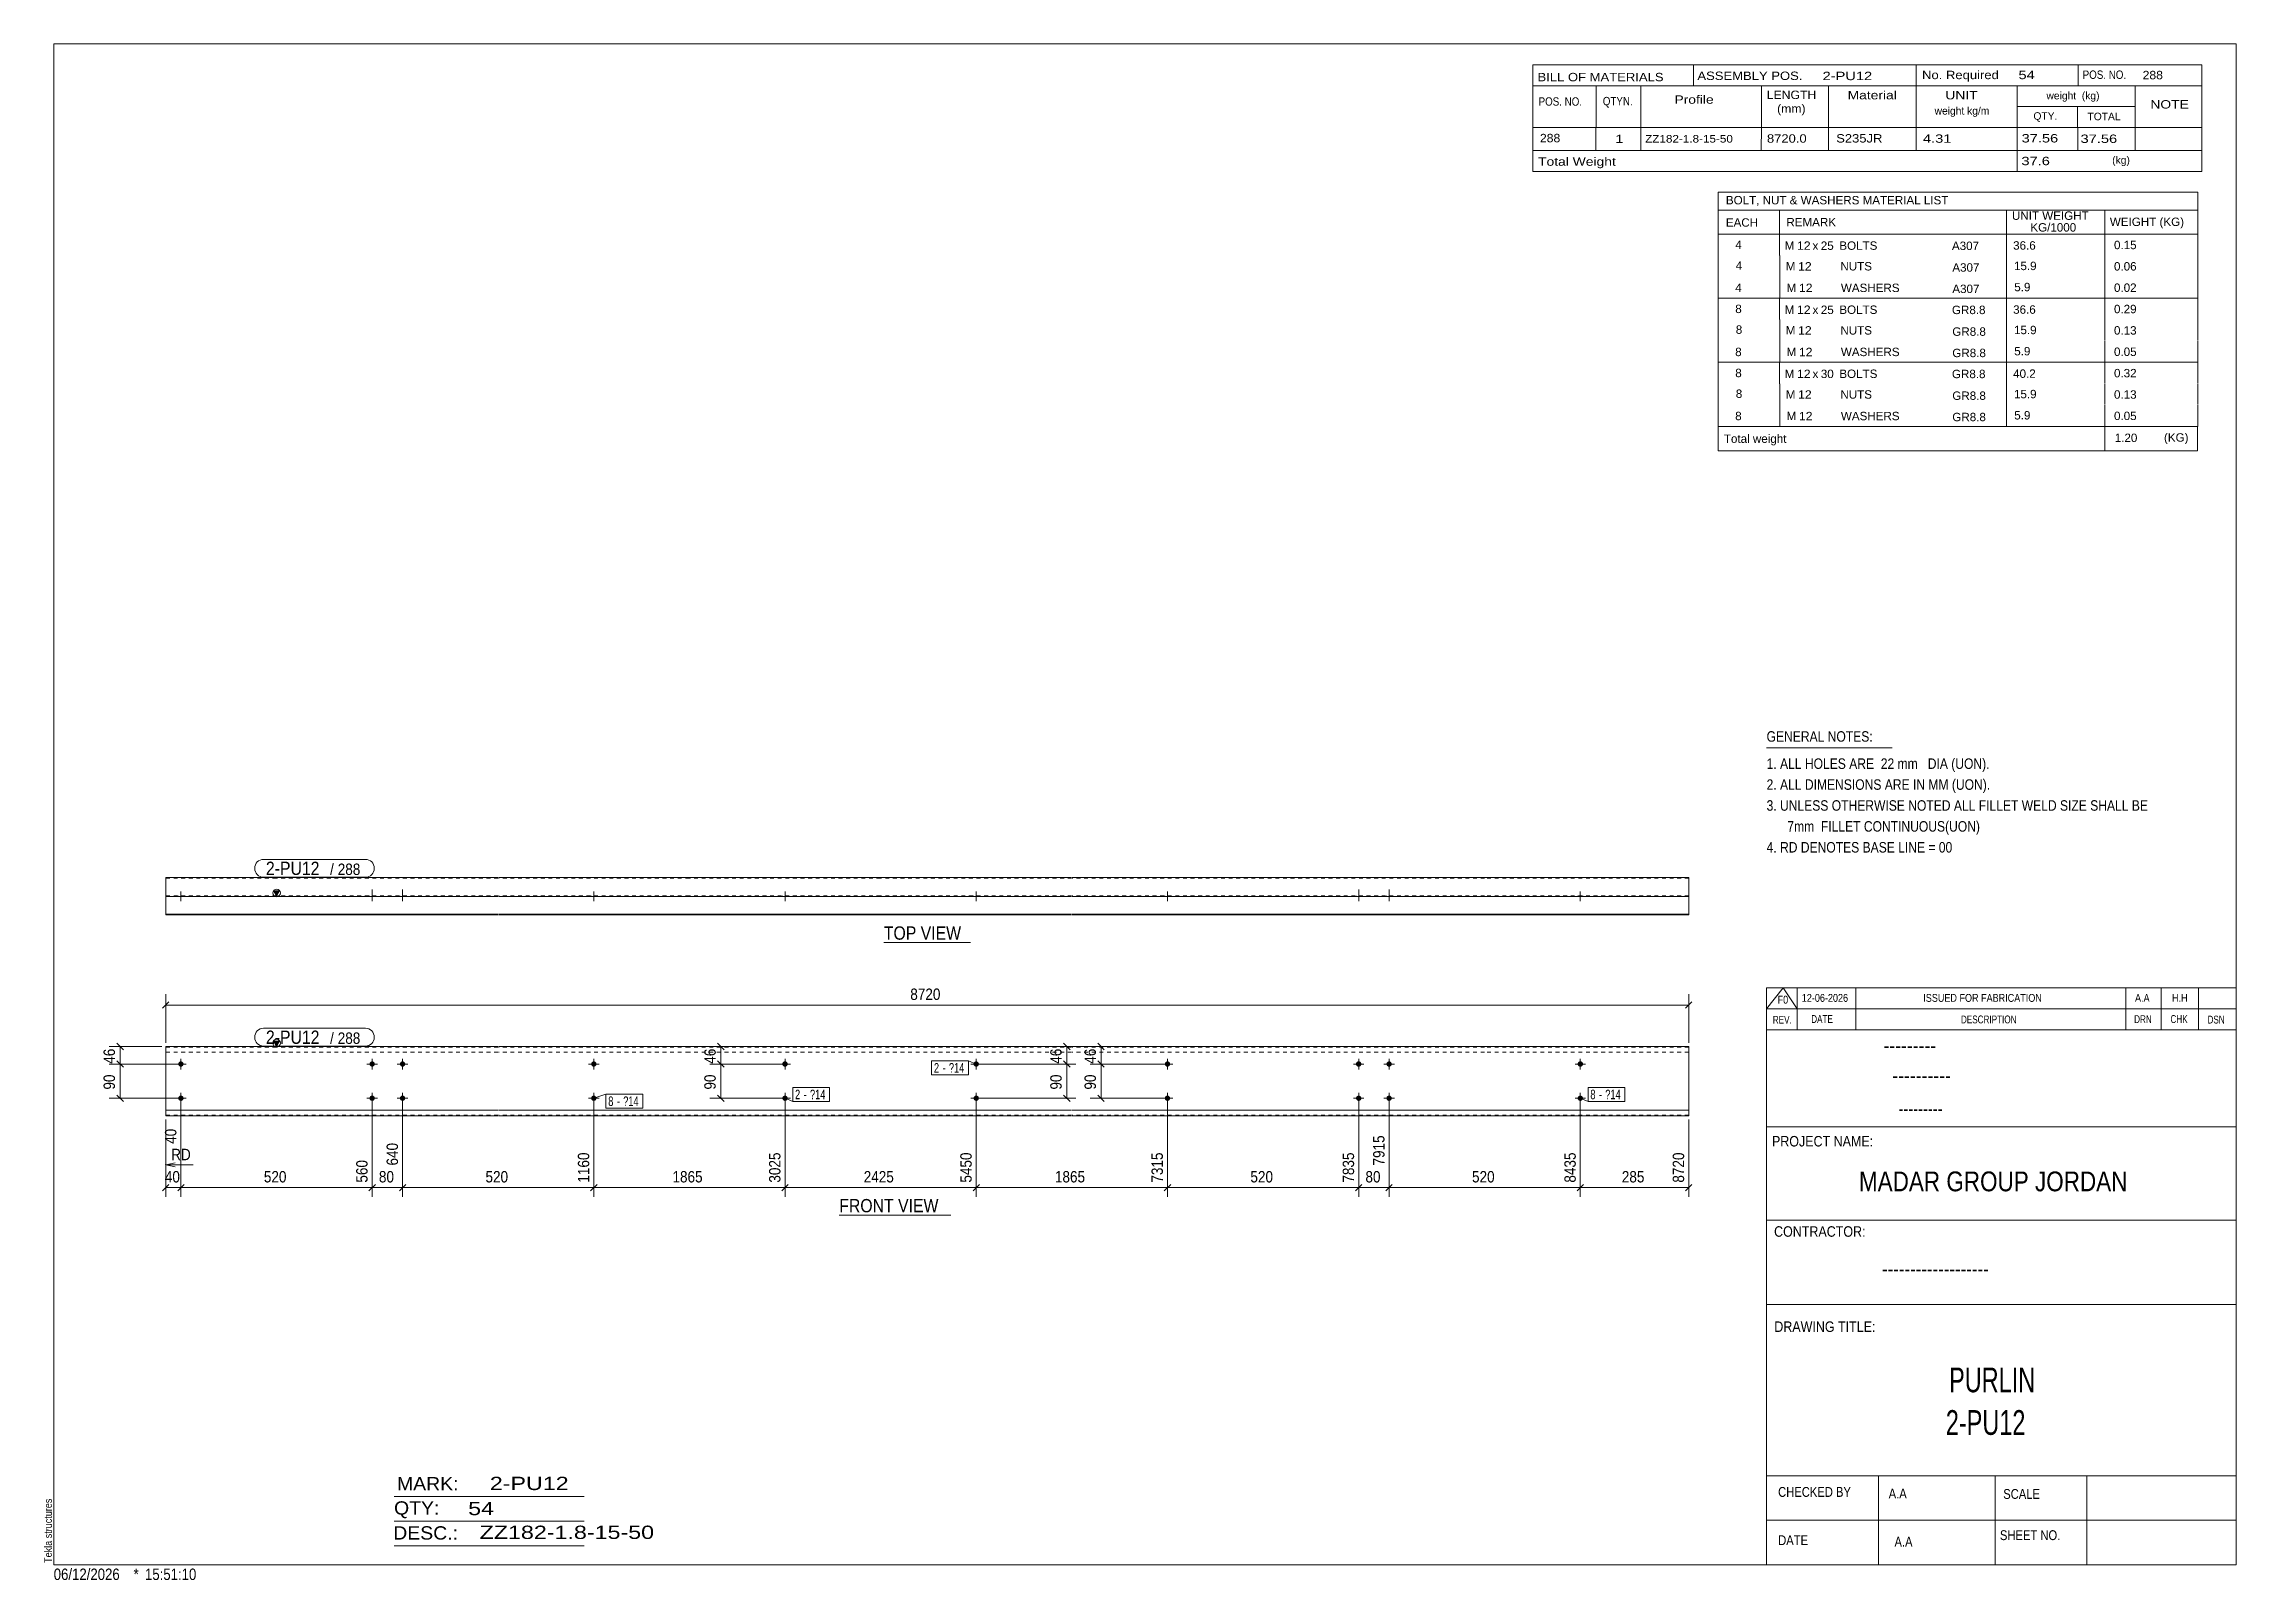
# Model space of a CAD drawing. Header units: millimetres. Extents: x 2 to 579, y 1 to 405.
import ezdxf

# ---------------------------------------------------------------- set-up
doc = ezdxf.new("R2010")
doc.units = ezdxf.units.MM
doc.linetypes.add('XKITLINE00', pattern=[0])
doc.linetypes.add('XKITLINE01', pattern=[4, 1, -1, 1, -1])
for name, color, linetype, lineweight in [('Bolt', 3, 'Continuous', 0), ('BoltMark', 7, 'Continuous', 0), ('Dimensions', 7, 'Continuous', 0), ('DrawingSheet', 5, 'Continuous', 0), ('OtherObjectType', 7, 'Continuous', 0), ('Part', 2, 'Continuous', 0), ('PartMark', 7, 'Continuous', 0)]:
    doc.layers.add(name, color=color, linetype=linetype, lineweight=lineweight)
doc.styles.add('@ARIAL_UNICODE_MS_BOLD', font='ARIAL.TTF')
doc.styles.add('ARIAL', font='ARIAL.TTF')
doc.styles.add('ARIAL_NARROW', font='ARIALN.TTF')
doc.styles.add('COMIC_SANS_MS_BOLD', font='COMICBD.TTF')
doc.styles.add('SWIS721_EX_BT', font='ARIAL.TTF')
doc.styles.add('SWISSE', font='ARIAL.TTF')

# ---------------------------------------------------------------- blocks, each defined once
blk = doc.blocks.new('*A1')
at = {"layer": 'Bolt'}
for points in [[(198.03, 136.67), (198.03, 136.63), (198.02, 136.6), (198.02, 136.56), (198.01, 136.53), (198, 136.5), (197.99, 136.46), (197.98, 136.43), (197.96, 136.4), (197.95, 136.37), (197.93, 136.34), (197.91, 136.31), (197.89, 136.28), (197.87, 136.26), (197.85, 136.23), (197.83, 136.2), (197.8, 136.18), (197.78, 136.16), (197.75, 136.14), (197.72, 136.12), (197.69, 136.1), (197.66, 136.08), (197.63, 136.07), (197.6, 136.05), (197.57, 136.04), (197.53, 136.03), (197.5, 136.02), (197.47, 136.01), (197.43, 136.01), (197.4, 136), (197.37, 136), (197.33, 136), (197.3, 136), (197.26, 136), (197.23, 136.01), (197.2, 136.01), (197.16, 136.02), (197.13, 136.03), (197.1, 136.04), (197.06, 136.05), (197.03, 136.07), (197, 136.08), (196.97, 136.1), (196.94, 136.12), (196.91, 136.14), (196.89, 136.16), (196.86, 136.18), (196.84, 136.2), (196.81, 136.23), (196.79, 136.26), (196.77, 136.28), (196.75, 136.31), (196.73, 136.34), (196.71, 136.37), (196.7, 136.4), (196.69, 136.43), (196.67, 136.46), (196.66, 136.5), (196.65, 136.53), (196.65, 136.56), (196.64, 136.6), (196.64, 136.63), (196.63, 136.67), (196.63, 136.7), (196.63, 136.73), (196.64, 136.77), (196.64, 136.8), (196.65, 136.84), (196.65, 136.87), (196.66, 136.9), (196.67, 136.94), (196.69, 136.97), (196.7, 137), (196.71, 137.03), (196.73, 137.06), (196.75, 137.09), (196.77, 137.12), (196.79, 137.14), (196.81, 137.17), (196.84, 137.19), (196.86, 137.22), (196.89, 137.24), (196.91, 137.26), (196.94, 137.28), (196.97, 137.3), (197, 137.32), (197.03, 137.33), (197.06, 137.35), (197.1, 137.36), (197.13, 137.37), (197.16, 137.38), (197.2, 137.39), (197.23, 137.39), (197.26, 137.4), (197.3, 137.4), (197.33, 137.4), (197.37, 137.4), (197.4, 137.4), (197.43, 137.39), (197.47, 137.39), (197.5, 137.38), (197.53, 137.37), (197.57, 137.36), (197.6, 137.35), (197.63, 137.33), (197.66, 137.32), (197.69, 137.3), (197.72, 137.28), (197.75, 137.26), (197.78, 137.24), (197.8, 137.22), (197.83, 137.19), (197.85, 137.17), (197.87, 137.14), (197.89, 137.12), (197.91, 137.09), (197.93, 137.06), (197.95, 137.03), (197.96, 137), (197.98, 136.97), (197.99, 136.94), (198, 136.9), (198.01, 136.87), (198.02, 136.84), (198.02, 136.8), (198.03, 136.77), (198.03, 136.73), (198.03, 136.7)], [(198.03, 127.67), (198.03, 127.63), (198.02, 127.6), (198.02, 127.56), (198.01, 127.53), (198, 127.5), (197.99, 127.46), (197.98, 127.43), (197.96, 127.4), (197.95, 127.37), (197.93, 127.34), (197.91, 127.31), (197.89, 127.28), (197.87, 127.26), (197.85, 127.23), (197.83, 127.2), (197.8, 127.18), (197.78, 127.16), (197.75, 127.14), (197.72, 127.12), (197.69, 127.1), (197.66, 127.08), (197.63, 127.07), (197.6, 127.05), (197.57, 127.04), (197.53, 127.03), (197.5, 127.02), (197.47, 127.01), (197.43, 127.01), (197.4, 127), (197.37, 127), (197.33, 127), (197.3, 127), (197.26, 127), (197.23, 127.01), (197.2, 127.01), (197.16, 127.02), (197.13, 127.03), (197.1, 127.04), (197.06, 127.05), (197.03, 127.07), (197, 127.08), (196.97, 127.1), (196.94, 127.12), (196.91, 127.14), (196.89, 127.16), (196.86, 127.18), (196.84, 127.2), (196.81, 127.23), (196.79, 127.26), (196.77, 127.28), (196.75, 127.31), (196.73, 127.34), (196.71, 127.37), (196.7, 127.4), (196.69, 127.43), (196.67, 127.46), (196.66, 127.5), (196.65, 127.53), (196.65, 127.56), (196.64, 127.6), (196.64, 127.63), (196.63, 127.67), (196.63, 127.7), (196.63, 127.73), (196.64, 127.77), (196.64, 127.8), (196.65, 127.84), (196.65, 127.87), (196.66, 127.9), (196.67, 127.94), (196.69, 127.97), (196.7, 128), (196.71, 128.03), (196.73, 128.06), (196.75, 128.09), (196.77, 128.12), (196.79, 128.14), (196.81, 128.17), (196.84, 128.19), (196.86, 128.22), (196.89, 128.24), (196.91, 128.26), (196.94, 128.28), (196.97, 128.3), (197, 128.32), (197.03, 128.33), (197.06, 128.35), (197.1, 128.36), (197.13, 128.37), (197.16, 128.38), (197.2, 128.39), (197.23, 128.39), (197.26, 128.4), (197.3, 128.4), (197.33, 128.4), (197.37, 128.4), (197.4, 128.4), (197.43, 128.39), (197.47, 128.39), (197.5, 128.38), (197.53, 128.37), (197.57, 128.36), (197.6, 128.35), (197.63, 128.33), (197.66, 128.32), (197.69, 128.3), (197.72, 128.28), (197.75, 128.26), (197.78, 128.24), (197.8, 128.22), (197.83, 128.19), (197.85, 128.17), (197.87, 128.14), (197.89, 128.12), (197.91, 128.09), (197.93, 128.06), (197.95, 128.03), (197.96, 128), (197.98, 127.97), (197.99, 127.94), (198, 127.9), (198.01, 127.87), (198.02, 127.84), (198.02, 127.8), (198.03, 127.77), (198.03, 127.73), (198.03, 127.7)]]:
    blk.add_hatch(color=3, dxfattribs=at).paths.add_polyline_path(points, flags=17)
at = {"layer": 'Bolt', "color": 3, "linetype": 'XKITLINE00', "lineweight": 0}
for p, q in [((198.73, 136.7), (195.93, 136.7)), ((197.33, 138.1), (197.33, 135.3)), ((198.73, 127.7), (195.93, 127.7)), ((197.33, 129.1), (197.33, 126.3))]:
    blk.add_line(p, q, dxfattribs=at)
blk = doc.blocks.new('*A2')
at = {"layer": 'Bolt'}
for points in [[(248.32, 136.67), (248.32, 136.63), (248.32, 136.6), (248.31, 136.56), (248.3, 136.53), (248.3, 136.5), (248.28, 136.46), (248.27, 136.43), (248.26, 136.4), (248.24, 136.37), (248.23, 136.34), (248.21, 136.31), (248.19, 136.28), (248.17, 136.26), (248.14, 136.23), (248.12, 136.2), (248.1, 136.18), (248.07, 136.16), (248.04, 136.14), (248.01, 136.12), (247.99, 136.1), (247.96, 136.08), (247.93, 136.07), (247.89, 136.05), (247.86, 136.04), (247.83, 136.03), (247.8, 136.02), (247.76, 136.01), (247.73, 136.01), (247.69, 136), (247.66, 136), (247.63, 136), (247.59, 136), (247.56, 136), (247.52, 136.01), (247.49, 136.01), (247.46, 136.02), (247.42, 136.03), (247.39, 136.04), (247.36, 136.05), (247.33, 136.07), (247.3, 136.08), (247.27, 136.1), (247.24, 136.12), (247.21, 136.14), (247.18, 136.16), (247.16, 136.18), (247.13, 136.2), (247.11, 136.23), (247.08, 136.26), (247.06, 136.28), (247.04, 136.31), (247.03, 136.34), (247.01, 136.37), (246.99, 136.4), (246.98, 136.43), (246.97, 136.46), (246.96, 136.5), (246.95, 136.53), (246.94, 136.56), (246.93, 136.6), (246.93, 136.63), (246.93, 136.67), (246.93, 136.7), (246.93, 136.73), (246.93, 136.77), (246.93, 136.8), (246.94, 136.84), (246.95, 136.87), (246.96, 136.9), (246.97, 136.94), (246.98, 136.97), (246.99, 137), (247.01, 137.03), (247.03, 137.06), (247.04, 137.09), (247.06, 137.12), (247.08, 137.14), (247.11, 137.17), (247.13, 137.19), (247.16, 137.22), (247.18, 137.24), (247.21, 137.26), (247.24, 137.28), (247.27, 137.3), (247.3, 137.32), (247.33, 137.33), (247.36, 137.35), (247.39, 137.36), (247.42, 137.37), (247.46, 137.38), (247.49, 137.39), (247.52, 137.39), (247.56, 137.4), (247.59, 137.4), (247.63, 137.4), (247.66, 137.4), (247.69, 137.4), (247.73, 137.39), (247.76, 137.39), (247.8, 137.38), (247.83, 137.37), (247.86, 137.36), (247.89, 137.35), (247.93, 137.33), (247.96, 137.32), (247.99, 137.3), (248.01, 137.28), (248.04, 137.26), (248.07, 137.24), (248.1, 137.22), (248.12, 137.19), (248.14, 137.17), (248.17, 137.14), (248.19, 137.12), (248.21, 137.09), (248.23, 137.06), (248.24, 137.03), (248.26, 137), (248.27, 136.97), (248.28, 136.94), (248.3, 136.9), (248.3, 136.87), (248.31, 136.84), (248.32, 136.8), (248.32, 136.77), (248.32, 136.73), (248.33, 136.7)], [(248.32, 127.67), (248.32, 127.63), (248.32, 127.6), (248.31, 127.56), (248.3, 127.53), (248.3, 127.5), (248.28, 127.46), (248.27, 127.43), (248.26, 127.4), (248.24, 127.37), (248.23, 127.34), (248.21, 127.31), (248.19, 127.28), (248.17, 127.26), (248.14, 127.23), (248.12, 127.2), (248.1, 127.18), (248.07, 127.16), (248.04, 127.14), (248.01, 127.12), (247.99, 127.1), (247.96, 127.08), (247.93, 127.07), (247.89, 127.05), (247.86, 127.04), (247.83, 127.03), (247.8, 127.02), (247.76, 127.01), (247.73, 127.01), (247.69, 127), (247.66, 127), (247.63, 127), (247.59, 127), (247.56, 127), (247.52, 127.01), (247.49, 127.01), (247.46, 127.02), (247.42, 127.03), (247.39, 127.04), (247.36, 127.05), (247.33, 127.07), (247.3, 127.08), (247.27, 127.1), (247.24, 127.12), (247.21, 127.14), (247.18, 127.16), (247.16, 127.18), (247.13, 127.2), (247.11, 127.23), (247.08, 127.26), (247.06, 127.28), (247.04, 127.31), (247.03, 127.34), (247.01, 127.37), (246.99, 127.4), (246.98, 127.43), (246.97, 127.46), (246.96, 127.5), (246.95, 127.53), (246.94, 127.56), (246.93, 127.6), (246.93, 127.63), (246.93, 127.67), (246.93, 127.7), (246.93, 127.73), (246.93, 127.77), (246.93, 127.8), (246.94, 127.84), (246.95, 127.87), (246.96, 127.9), (246.97, 127.94), (246.98, 127.97), (246.99, 128), (247.01, 128.03), (247.03, 128.06), (247.04, 128.09), (247.06, 128.12), (247.08, 128.14), (247.11, 128.17), (247.13, 128.19), (247.16, 128.22), (247.18, 128.24), (247.21, 128.26), (247.24, 128.28), (247.27, 128.3), (247.3, 128.32), (247.33, 128.33), (247.36, 128.35), (247.39, 128.36), (247.42, 128.37), (247.46, 128.38), (247.49, 128.39), (247.52, 128.39), (247.56, 128.4), (247.59, 128.4), (247.63, 128.4), (247.66, 128.4), (247.69, 128.4), (247.73, 128.39), (247.76, 128.39), (247.8, 128.38), (247.83, 128.37), (247.86, 128.36), (247.89, 128.35), (247.93, 128.33), (247.96, 128.32), (247.99, 128.3), (248.01, 128.28), (248.04, 128.26), (248.07, 128.24), (248.1, 128.22), (248.12, 128.19), (248.14, 128.17), (248.17, 128.14), (248.19, 128.12), (248.21, 128.09), (248.23, 128.06), (248.24, 128.03), (248.26, 128), (248.27, 127.97), (248.28, 127.94), (248.3, 127.9), (248.3, 127.87), (248.31, 127.84), (248.32, 127.8), (248.32, 127.77), (248.32, 127.73), (248.33, 127.7)]]:
    blk.add_hatch(color=3, dxfattribs=at).paths.add_polyline_path(points, flags=17)
at = {"layer": 'Bolt', "color": 3, "linetype": 'XKITLINE00', "lineweight": 0}
for p, q in [((249.03, 136.7), (246.23, 136.7)), ((247.63, 138.1), (247.63, 135.3)), ((249.03, 127.7), (246.23, 127.7)), ((247.63, 129.1), (247.63, 126.3))]:
    blk.add_line(p, q, dxfattribs=at)
blk = doc.blocks.new('*A3')
at = {"layer": 'Bolt'}
for points in [[(348.91, 136.67), (348.91, 136.63), (348.91, 136.6), (348.9, 136.56), (348.89, 136.53), (348.88, 136.5), (348.87, 136.46), (348.86, 136.43), (348.85, 136.4), (348.83, 136.37), (348.81, 136.34), (348.8, 136.31), (348.78, 136.28), (348.75, 136.26), (348.73, 136.23), (348.71, 136.2), (348.68, 136.18), (348.66, 136.16), (348.63, 136.14), (348.6, 136.12), (348.57, 136.1), (348.54, 136.08), (348.51, 136.07), (348.48, 136.05), (348.45, 136.04), (348.42, 136.03), (348.38, 136.02), (348.35, 136.01), (348.32, 136.01), (348.28, 136), (348.25, 136), (348.21, 136), (348.18, 136), (348.14, 136), (348.11, 136.01), (348.08, 136.01), (348.04, 136.02), (348.01, 136.03), (347.98, 136.04), (347.95, 136.05), (347.91, 136.07), (347.88, 136.08), (347.85, 136.1), (347.82, 136.12), (347.8, 136.14), (347.77, 136.16), (347.74, 136.18), (347.72, 136.2), (347.69, 136.23), (347.67, 136.26), (347.65, 136.28), (347.63, 136.31), (347.61, 136.34), (347.6, 136.37), (347.58, 136.4), (347.57, 136.43), (347.55, 136.46), (347.54, 136.5), (347.53, 136.53), (347.53, 136.56), (347.52, 136.6), (347.52, 136.63), (347.51, 136.67), (347.51, 136.7), (347.51, 136.73), (347.52, 136.77), (347.52, 136.8), (347.53, 136.84), (347.53, 136.87), (347.54, 136.9), (347.55, 136.94), (347.57, 136.97), (347.58, 137), (347.6, 137.03), (347.61, 137.06), (347.63, 137.09), (347.65, 137.12), (347.67, 137.14), (347.69, 137.17), (347.72, 137.19), (347.74, 137.22), (347.77, 137.24), (347.8, 137.26), (347.82, 137.28), (347.85, 137.3), (347.88, 137.32), (347.91, 137.33), (347.95, 137.35), (347.98, 137.36), (348.01, 137.37), (348.04, 137.38), (348.08, 137.39), (348.11, 137.39), (348.14, 137.4), (348.18, 137.4), (348.21, 137.4), (348.25, 137.4), (348.28, 137.4), (348.32, 137.39), (348.35, 137.39), (348.38, 137.38), (348.42, 137.37), (348.45, 137.36), (348.48, 137.35), (348.51, 137.33), (348.54, 137.32), (348.57, 137.3), (348.6, 137.28), (348.63, 137.26), (348.66, 137.24), (348.68, 137.22), (348.71, 137.19), (348.73, 137.17), (348.75, 137.14), (348.78, 137.12), (348.8, 137.09), (348.81, 137.06), (348.83, 137.03), (348.85, 137), (348.86, 136.97), (348.87, 136.94), (348.88, 136.9), (348.89, 136.87), (348.9, 136.84), (348.91, 136.8), (348.91, 136.77), (348.91, 136.73), (348.91, 136.7)], [(356.91, 136.67), (356.91, 136.63), (356.91, 136.6), (356.9, 136.56), (356.89, 136.53), (356.88, 136.5), (356.87, 136.46), (356.86, 136.43), (356.85, 136.4), (356.83, 136.37), (356.81, 136.34), (356.8, 136.31), (356.78, 136.28), (356.75, 136.26), (356.73, 136.23), (356.71, 136.2), (356.68, 136.18), (356.66, 136.16), (356.63, 136.14), (356.6, 136.12), (356.57, 136.1), (356.54, 136.08), (356.51, 136.07), (356.48, 136.05), (356.45, 136.04), (356.42, 136.03), (356.38, 136.02), (356.35, 136.01), (356.32, 136.01), (356.28, 136), (356.25, 136), (356.21, 136), (356.18, 136), (356.14, 136), (356.11, 136.01), (356.08, 136.01), (356.04, 136.02), (356.01, 136.03), (355.98, 136.04), (355.95, 136.05), (355.91, 136.07), (355.88, 136.08), (355.85, 136.1), (355.82, 136.12), (355.8, 136.14), (355.77, 136.16), (355.74, 136.18), (355.72, 136.2), (355.69, 136.23), (355.67, 136.26), (355.65, 136.28), (355.63, 136.31), (355.61, 136.34), (355.6, 136.37), (355.58, 136.4), (355.57, 136.43), (355.55, 136.46), (355.54, 136.5), (355.53, 136.53), (355.53, 136.56), (355.52, 136.6), (355.52, 136.63), (355.51, 136.67), (355.51, 136.7), (355.51, 136.73), (355.52, 136.77), (355.52, 136.8), (355.53, 136.84), (355.53, 136.87), (355.54, 136.9), (355.55, 136.94), (355.57, 136.97), (355.58, 137), (355.6, 137.03), (355.61, 137.06), (355.63, 137.09), (355.65, 137.12), (355.67, 137.14), (355.69, 137.17), (355.72, 137.19), (355.74, 137.22), (355.77, 137.24), (355.8, 137.26), (355.82, 137.28), (355.85, 137.3), (355.88, 137.32), (355.91, 137.33), (355.95, 137.35), (355.98, 137.36), (356.01, 137.37), (356.04, 137.38), (356.08, 137.39), (356.11, 137.39), (356.14, 137.4), (356.18, 137.4), (356.21, 137.4), (356.25, 137.4), (356.28, 137.4), (356.32, 137.39), (356.35, 137.39), (356.38, 137.38), (356.42, 137.37), (356.45, 137.36), (356.48, 137.35), (356.51, 137.33), (356.54, 137.32), (356.57, 137.3), (356.6, 137.28), (356.63, 137.26), (356.66, 137.24), (356.68, 137.22), (356.71, 137.19), (356.73, 137.17), (356.75, 137.14), (356.78, 137.12), (356.8, 137.09), (356.81, 137.06), (356.83, 137.03), (356.85, 137), (356.86, 136.97), (356.87, 136.94), (356.88, 136.9), (356.89, 136.87), (356.9, 136.84), (356.91, 136.8), (356.91, 136.77), (356.91, 136.73), (356.91, 136.7)], [(348.91, 127.67), (348.91, 127.63), (348.91, 127.6), (348.9, 127.56), (348.89, 127.53), (348.88, 127.5), (348.87, 127.46), (348.86, 127.43), (348.85, 127.4), (348.83, 127.37), (348.81, 127.34), (348.8, 127.31), (348.78, 127.28), (348.75, 127.26), (348.73, 127.23), (348.71, 127.2), (348.68, 127.18), (348.66, 127.16), (348.63, 127.14), (348.6, 127.12), (348.57, 127.1), (348.54, 127.08), (348.51, 127.07), (348.48, 127.05), (348.45, 127.04), (348.42, 127.03), (348.38, 127.02), (348.35, 127.01), (348.32, 127.01), (348.28, 127), (348.25, 127), (348.21, 127), (348.18, 127), (348.14, 127), (348.11, 127.01), (348.08, 127.01), (348.04, 127.02), (348.01, 127.03), (347.98, 127.04), (347.95, 127.05), (347.91, 127.07), (347.88, 127.08), (347.85, 127.1), (347.82, 127.12), (347.8, 127.14), (347.77, 127.16), (347.74, 127.18), (347.72, 127.2), (347.69, 127.23), (347.67, 127.26), (347.65, 127.28), (347.63, 127.31), (347.61, 127.34), (347.6, 127.37), (347.58, 127.4), (347.57, 127.43), (347.55, 127.46), (347.54, 127.5), (347.53, 127.53), (347.53, 127.56), (347.52, 127.6), (347.52, 127.63), (347.51, 127.67), (347.51, 127.7), (347.51, 127.73), (347.52, 127.77), (347.52, 127.8), (347.53, 127.84), (347.53, 127.87), (347.54, 127.9), (347.55, 127.94), (347.57, 127.97), (347.58, 128), (347.6, 128.03), (347.61, 128.06), (347.63, 128.09), (347.65, 128.12), (347.67, 128.14), (347.69, 128.17), (347.72, 128.19), (347.74, 128.22), (347.77, 128.24), (347.8, 128.26), (347.82, 128.28), (347.85, 128.3), (347.88, 128.32), (347.91, 128.33), (347.95, 128.35), (347.98, 128.36), (348.01, 128.37), (348.04, 128.38), (348.08, 128.39), (348.11, 128.39), (348.14, 128.4), (348.18, 128.4), (348.21, 128.4), (348.25, 128.4), (348.28, 128.4), (348.32, 128.39), (348.35, 128.39), (348.38, 128.38), (348.42, 128.37), (348.45, 128.36), (348.48, 128.35), (348.51, 128.33), (348.54, 128.32), (348.57, 128.3), (348.6, 128.28), (348.63, 128.26), (348.66, 128.24), (348.68, 128.22), (348.71, 128.19), (348.73, 128.17), (348.75, 128.14), (348.78, 128.12), (348.8, 128.09), (348.81, 128.06), (348.83, 128.03), (348.85, 128), (348.86, 127.97), (348.87, 127.94), (348.88, 127.9), (348.89, 127.87), (348.9, 127.84), (348.91, 127.8), (348.91, 127.77), (348.91, 127.73), (348.91, 127.7)], [(356.91, 127.67), (356.91, 127.63), (356.91, 127.6), (356.9, 127.56), (356.89, 127.53), (356.88, 127.5), (356.87, 127.46), (356.86, 127.43), (356.85, 127.4), (356.83, 127.37), (356.81, 127.34), (356.8, 127.31), (356.78, 127.28), (356.75, 127.26), (356.73, 127.23), (356.71, 127.2), (356.68, 127.18), (356.66, 127.16), (356.63, 127.14), (356.6, 127.12), (356.57, 127.1), (356.54, 127.08), (356.51, 127.07), (356.48, 127.05), (356.45, 127.04), (356.42, 127.03), (356.38, 127.02), (356.35, 127.01), (356.32, 127.01), (356.28, 127), (356.25, 127), (356.21, 127), (356.18, 127), (356.14, 127), (356.11, 127.01), (356.08, 127.01), (356.04, 127.02), (356.01, 127.03), (355.98, 127.04), (355.95, 127.05), (355.91, 127.07), (355.88, 127.08), (355.85, 127.1), (355.82, 127.12), (355.8, 127.14), (355.77, 127.16), (355.74, 127.18), (355.72, 127.2), (355.69, 127.23), (355.67, 127.26), (355.65, 127.28), (355.63, 127.31), (355.61, 127.34), (355.6, 127.37), (355.58, 127.4), (355.57, 127.43), (355.55, 127.46), (355.54, 127.5), (355.53, 127.53), (355.53, 127.56), (355.52, 127.6), (355.52, 127.63), (355.51, 127.67), (355.51, 127.7), (355.51, 127.73), (355.52, 127.77), (355.52, 127.8), (355.53, 127.84), (355.53, 127.87), (355.54, 127.9), (355.55, 127.94), (355.57, 127.97), (355.58, 128), (355.6, 128.03), (355.61, 128.06), (355.63, 128.09), (355.65, 128.12), (355.67, 128.14), (355.69, 128.17), (355.72, 128.19), (355.74, 128.22), (355.77, 128.24), (355.8, 128.26), (355.82, 128.28), (355.85, 128.3), (355.88, 128.32), (355.91, 128.33), (355.95, 128.35), (355.98, 128.36), (356.01, 128.37), (356.04, 128.38), (356.08, 128.39), (356.11, 128.39), (356.14, 128.4), (356.18, 128.4), (356.21, 128.4), (356.25, 128.4), (356.28, 128.4), (356.32, 128.39), (356.35, 128.39), (356.38, 128.38), (356.42, 128.37), (356.45, 128.36), (356.48, 128.35), (356.51, 128.33), (356.54, 128.32), (356.57, 128.3), (356.6, 128.28), (356.63, 128.26), (356.66, 128.24), (356.68, 128.22), (356.71, 128.19), (356.73, 128.17), (356.75, 128.14), (356.78, 128.12), (356.8, 128.09), (356.81, 128.06), (356.83, 128.03), (356.85, 128), (356.86, 127.97), (356.87, 127.94), (356.88, 127.9), (356.89, 127.87), (356.9, 127.84), (356.91, 127.8), (356.91, 127.77), (356.91, 127.73), (356.91, 127.7)]]:
    blk.add_hatch(color=3, dxfattribs=at).paths.add_polyline_path(points, flags=17)
at = {"layer": 'Bolt', "color": 3, "linetype": 'XKITLINE00', "lineweight": 0}
for p, q in [((349.61, 136.7), (346.81, 136.7)), ((348.21, 138.1), (348.21, 135.3)), ((357.61, 136.7), (354.81, 136.7)), ((356.21, 138.1), (356.21, 135.3)), ((349.61, 127.7), (346.81, 127.7)), ((348.21, 129.1), (348.21, 126.3)), ((357.61, 127.7), (354.81, 127.7)), ((356.21, 129.1), (356.21, 126.3))]:
    blk.add_line(p, q, dxfattribs=at)
blk = doc.blocks.new('*A4')
at = {"layer": 'Bolt'}
for points in [[(298.62, 136.67), (298.62, 136.63), (298.61, 136.6), (298.61, 136.56), (298.6, 136.53), (298.59, 136.5), (298.58, 136.46), (298.57, 136.43), (298.55, 136.4), (298.54, 136.37), (298.52, 136.34), (298.5, 136.31), (298.48, 136.28), (298.46, 136.26), (298.44, 136.23), (298.41, 136.2), (298.39, 136.18), (298.36, 136.16), (298.34, 136.14), (298.31, 136.12), (298.28, 136.1), (298.25, 136.08), (298.22, 136.07), (298.19, 136.05), (298.16, 136.04), (298.12, 136.03), (298.09, 136.02), (298.06, 136.01), (298.02, 136.01), (297.99, 136), (297.95, 136), (297.92, 136), (297.89, 136), (297.85, 136), (297.82, 136.01), (297.78, 136.01), (297.75, 136.02), (297.72, 136.03), (297.68, 136.04), (297.65, 136.05), (297.62, 136.07), (297.59, 136.08), (297.56, 136.1), (297.53, 136.12), (297.5, 136.14), (297.48, 136.16), (297.45, 136.18), (297.42, 136.2), (297.4, 136.23), (297.38, 136.26), (297.36, 136.28), (297.34, 136.31), (297.32, 136.34), (297.3, 136.37), (297.29, 136.4), (297.27, 136.43), (297.26, 136.46), (297.25, 136.5), (297.24, 136.53), (297.23, 136.56), (297.23, 136.6), (297.22, 136.63), (297.22, 136.67), (297.22, 136.7), (297.22, 136.73), (297.22, 136.77), (297.23, 136.8), (297.23, 136.84), (297.24, 136.87), (297.25, 136.9), (297.26, 136.94), (297.27, 136.97), (297.29, 137), (297.3, 137.03), (297.32, 137.06), (297.34, 137.09), (297.36, 137.12), (297.38, 137.14), (297.4, 137.17), (297.42, 137.19), (297.45, 137.22), (297.48, 137.24), (297.5, 137.26), (297.53, 137.28), (297.56, 137.3), (297.59, 137.32), (297.62, 137.33), (297.65, 137.35), (297.68, 137.36), (297.72, 137.37), (297.75, 137.38), (297.78, 137.39), (297.82, 137.39), (297.85, 137.4), (297.89, 137.4), (297.92, 137.4), (297.95, 137.4), (297.99, 137.4), (298.02, 137.39), (298.06, 137.39), (298.09, 137.38), (298.12, 137.37), (298.16, 137.36), (298.19, 137.35), (298.22, 137.33), (298.25, 137.32), (298.28, 137.3), (298.31, 137.28), (298.34, 137.26), (298.36, 137.24), (298.39, 137.22), (298.41, 137.19), (298.44, 137.17), (298.46, 137.14), (298.48, 137.12), (298.5, 137.09), (298.52, 137.06), (298.54, 137.03), (298.55, 137), (298.57, 136.97), (298.58, 136.94), (298.59, 136.9), (298.6, 136.87), (298.61, 136.84), (298.61, 136.8), (298.62, 136.77), (298.62, 136.73), (298.62, 136.7)], [(407.21, 136.67), (407.2, 136.63), (407.2, 136.6), (407.19, 136.56), (407.19, 136.53), (407.18, 136.5), (407.17, 136.46), (407.15, 136.43), (407.14, 136.4), (407.12, 136.37), (407.11, 136.34), (407.09, 136.31), (407.07, 136.28), (407.05, 136.26), (407.03, 136.23), (407, 136.2), (406.98, 136.18), (406.95, 136.16), (406.92, 136.14), (406.9, 136.12), (406.87, 136.1), (406.84, 136.08), (406.81, 136.07), (406.78, 136.05), (406.74, 136.04), (406.71, 136.03), (406.68, 136.02), (406.64, 136.01), (406.61, 136.01), (406.58, 136), (406.54, 136), (406.51, 136), (406.47, 136), (406.44, 136), (406.4, 136.01), (406.37, 136.01), (406.34, 136.02), (406.3, 136.03), (406.27, 136.04), (406.24, 136.05), (406.21, 136.07), (406.18, 136.08), (406.15, 136.1), (406.12, 136.12), (406.09, 136.14), (406.06, 136.16), (406.04, 136.18), (406.01, 136.2), (405.99, 136.23), (405.97, 136.26), (405.95, 136.28), (405.93, 136.31), (405.91, 136.34), (405.89, 136.37), (405.87, 136.4), (405.86, 136.43), (405.85, 136.46), (405.84, 136.5), (405.83, 136.53), (405.82, 136.56), (405.82, 136.6), (405.81, 136.63), (405.81, 136.67), (405.81, 136.7), (405.81, 136.73), (405.81, 136.77), (405.82, 136.8), (405.82, 136.84), (405.83, 136.87), (405.84, 136.9), (405.85, 136.94), (405.86, 136.97), (405.87, 137), (405.89, 137.03), (405.91, 137.06), (405.93, 137.09), (405.95, 137.12), (405.97, 137.14), (405.99, 137.17), (406.01, 137.19), (406.04, 137.22), (406.06, 137.24), (406.09, 137.26), (406.12, 137.28), (406.15, 137.3), (406.18, 137.32), (406.21, 137.33), (406.24, 137.35), (406.27, 137.36), (406.3, 137.37), (406.34, 137.38), (406.37, 137.39), (406.4, 137.39), (406.44, 137.4), (406.47, 137.4), (406.51, 137.4), (406.54, 137.4), (406.58, 137.4), (406.61, 137.39), (406.64, 137.39), (406.68, 137.38), (406.71, 137.37), (406.74, 137.36), (406.78, 137.35), (406.81, 137.33), (406.84, 137.32), (406.87, 137.3), (406.9, 137.28), (406.92, 137.26), (406.95, 137.24), (406.98, 137.22), (407, 137.19), (407.03, 137.17), (407.05, 137.14), (407.07, 137.12), (407.09, 137.09), (407.11, 137.06), (407.12, 137.03), (407.14, 137), (407.15, 136.97), (407.17, 136.94), (407.18, 136.9), (407.19, 136.87), (407.19, 136.84), (407.2, 136.8), (407.2, 136.77), (407.21, 136.73), (407.21, 136.7)], [(298.62, 127.67), (298.62, 127.63), (298.61, 127.6), (298.61, 127.56), (298.6, 127.53), (298.59, 127.5), (298.58, 127.46), (298.57, 127.43), (298.55, 127.4), (298.54, 127.37), (298.52, 127.34), (298.5, 127.31), (298.48, 127.28), (298.46, 127.26), (298.44, 127.23), (298.41, 127.2), (298.39, 127.18), (298.36, 127.16), (298.34, 127.14), (298.31, 127.12), (298.28, 127.1), (298.25, 127.08), (298.22, 127.07), (298.19, 127.05), (298.16, 127.04), (298.12, 127.03), (298.09, 127.02), (298.06, 127.01), (298.02, 127.01), (297.99, 127), (297.95, 127), (297.92, 127), (297.89, 127), (297.85, 127), (297.82, 127.01), (297.78, 127.01), (297.75, 127.02), (297.72, 127.03), (297.68, 127.04), (297.65, 127.05), (297.62, 127.07), (297.59, 127.08), (297.56, 127.1), (297.53, 127.12), (297.5, 127.14), (297.48, 127.16), (297.45, 127.18), (297.42, 127.2), (297.4, 127.23), (297.38, 127.26), (297.36, 127.28), (297.34, 127.31), (297.32, 127.34), (297.3, 127.37), (297.29, 127.4), (297.27, 127.43), (297.26, 127.46), (297.25, 127.5), (297.24, 127.53), (297.23, 127.56), (297.23, 127.6), (297.22, 127.63), (297.22, 127.67), (297.22, 127.7), (297.22, 127.73), (297.22, 127.77), (297.23, 127.8), (297.23, 127.84), (297.24, 127.87), (297.25, 127.9), (297.26, 127.94), (297.27, 127.97), (297.29, 128), (297.3, 128.03), (297.32, 128.06), (297.34, 128.09), (297.36, 128.12), (297.38, 128.14), (297.4, 128.17), (297.42, 128.19), (297.45, 128.22), (297.48, 128.24), (297.5, 128.26), (297.53, 128.28), (297.56, 128.3), (297.59, 128.32), (297.62, 128.33), (297.65, 128.35), (297.68, 128.36), (297.72, 128.37), (297.75, 128.38), (297.78, 128.39), (297.82, 128.39), (297.85, 128.4), (297.89, 128.4), (297.92, 128.4), (297.95, 128.4), (297.99, 128.4), (298.02, 128.39), (298.06, 128.39), (298.09, 128.38), (298.12, 128.37), (298.16, 128.36), (298.19, 128.35), (298.22, 128.33), (298.25, 128.32), (298.28, 128.3), (298.31, 128.28), (298.34, 128.26), (298.36, 128.24), (298.39, 128.22), (298.41, 128.19), (298.44, 128.17), (298.46, 128.14), (298.48, 128.12), (298.5, 128.09), (298.52, 128.06), (298.54, 128.03), (298.55, 128), (298.57, 127.97), (298.58, 127.94), (298.59, 127.9), (298.6, 127.87), (298.61, 127.84), (298.61, 127.8), (298.62, 127.77), (298.62, 127.73), (298.62, 127.7)], [(407.21, 127.67), (407.2, 127.63), (407.2, 127.6), (407.19, 127.56), (407.19, 127.53), (407.18, 127.5), (407.17, 127.46), (407.15, 127.43), (407.14, 127.4), (407.12, 127.37), (407.11, 127.34), (407.09, 127.31), (407.07, 127.28), (407.05, 127.26), (407.03, 127.23), (407, 127.2), (406.98, 127.18), (406.95, 127.16), (406.92, 127.14), (406.9, 127.12), (406.87, 127.1), (406.84, 127.08), (406.81, 127.07), (406.78, 127.05), (406.74, 127.04), (406.71, 127.03), (406.68, 127.02), (406.64, 127.01), (406.61, 127.01), (406.58, 127), (406.54, 127), (406.51, 127), (406.47, 127), (406.44, 127), (406.4, 127.01), (406.37, 127.01), (406.34, 127.02), (406.3, 127.03), (406.27, 127.04), (406.24, 127.05), (406.21, 127.07), (406.18, 127.08), (406.15, 127.1), (406.12, 127.12), (406.09, 127.14), (406.06, 127.16), (406.04, 127.18), (406.01, 127.2), (405.99, 127.23), (405.97, 127.26), (405.95, 127.28), (405.93, 127.31), (405.91, 127.34), (405.89, 127.37), (405.87, 127.4), (405.86, 127.43), (405.85, 127.46), (405.84, 127.5), (405.83, 127.53), (405.82, 127.56), (405.82, 127.6), (405.81, 127.63), (405.81, 127.67), (405.81, 127.7), (405.81, 127.73), (405.81, 127.77), (405.82, 127.8), (405.82, 127.84), (405.83, 127.87), (405.84, 127.9), (405.85, 127.94), (405.86, 127.97), (405.87, 128), (405.89, 128.03), (405.91, 128.06), (405.93, 128.09), (405.95, 128.12), (405.97, 128.14), (405.99, 128.17), (406.01, 128.19), (406.04, 128.22), (406.06, 128.24), (406.09, 128.26), (406.12, 128.28), (406.15, 128.3), (406.18, 128.32), (406.21, 128.33), (406.24, 128.35), (406.27, 128.36), (406.3, 128.37), (406.34, 128.38), (406.37, 128.39), (406.4, 128.39), (406.44, 128.4), (406.47, 128.4), (406.51, 128.4), (406.54, 128.4), (406.58, 128.4), (406.61, 128.39), (406.64, 128.39), (406.68, 128.38), (406.71, 128.37), (406.74, 128.36), (406.78, 128.35), (406.81, 128.33), (406.84, 128.32), (406.87, 128.3), (406.9, 128.28), (406.92, 128.26), (406.95, 128.24), (406.98, 128.22), (407, 128.19), (407.03, 128.17), (407.05, 128.14), (407.07, 128.12), (407.09, 128.09), (407.11, 128.06), (407.12, 128.03), (407.14, 128), (407.15, 127.97), (407.17, 127.94), (407.18, 127.9), (407.19, 127.87), (407.19, 127.84), (407.2, 127.8), (407.2, 127.77), (407.21, 127.73), (407.21, 127.7)]]:
    blk.add_hatch(color=3, dxfattribs=at).paths.add_polyline_path(points, flags=17)
at = {"layer": 'Bolt', "color": 3, "linetype": 'XKITLINE00', "lineweight": 0}
for p, q in [((299.32, 136.7), (296.52, 136.7)), ((297.92, 138.1), (297.92, 135.3)), ((407.91, 136.7), (405.11, 136.7)), ((406.51, 138.1), (406.51, 135.3)), ((299.32, 127.7), (296.52, 127.7)), ((297.92, 129.1), (297.92, 126.3)), ((407.91, 127.7), (405.11, 127.7)), ((406.51, 129.1), (406.51, 126.3))]:
    blk.add_line(p, q, dxfattribs=at)
blk = doc.blocks.new('*A5')
at = {"layer": 'Bolt'}
for points in [[(89.44, 136.67), (89.44, 136.63), (89.44, 136.6), (89.43, 136.56), (89.42, 136.53), (89.41, 136.5), (89.4, 136.46), (89.39, 136.43), (89.38, 136.4), (89.36, 136.37), (89.34, 136.34), (89.33, 136.31), (89.31, 136.28), (89.29, 136.26), (89.26, 136.23), (89.24, 136.2), (89.21, 136.18), (89.19, 136.16), (89.16, 136.14), (89.13, 136.12), (89.1, 136.1), (89.07, 136.08), (89.04, 136.07), (89.01, 136.05), (88.98, 136.04), (88.95, 136.03), (88.91, 136.02), (88.88, 136.01), (88.85, 136.01), (88.81, 136), (88.78, 136), (88.74, 136), (88.71, 136), (88.68, 136), (88.64, 136.01), (88.61, 136.01), (88.57, 136.02), (88.54, 136.03), (88.51, 136.04), (88.48, 136.05), (88.44, 136.07), (88.41, 136.08), (88.38, 136.1), (88.36, 136.12), (88.33, 136.14), (88.3, 136.16), (88.27, 136.18), (88.25, 136.2), (88.23, 136.23), (88.2, 136.26), (88.18, 136.28), (88.16, 136.31), (88.14, 136.34), (88.13, 136.37), (88.11, 136.4), (88.1, 136.43), (88.08, 136.46), (88.07, 136.5), (88.06, 136.53), (88.06, 136.56), (88.05, 136.6), (88.05, 136.63), (88.04, 136.67), (88.04, 136.7), (88.04, 136.73), (88.05, 136.77), (88.05, 136.8), (88.06, 136.84), (88.06, 136.87), (88.07, 136.9), (88.08, 136.94), (88.1, 136.97), (88.11, 137), (88.13, 137.03), (88.14, 137.06), (88.16, 137.09), (88.18, 137.12), (88.2, 137.14), (88.23, 137.17), (88.25, 137.19), (88.27, 137.22), (88.3, 137.24), (88.33, 137.26), (88.36, 137.28), (88.38, 137.3), (88.41, 137.32), (88.44, 137.33), (88.48, 137.35), (88.51, 137.36), (88.54, 137.37), (88.57, 137.38), (88.61, 137.39), (88.64, 137.39), (88.68, 137.4), (88.71, 137.4), (88.74, 137.4), (88.78, 137.4), (88.81, 137.4), (88.85, 137.39), (88.88, 137.39), (88.91, 137.38), (88.95, 137.37), (88.98, 137.36), (89.01, 137.35), (89.04, 137.33), (89.07, 137.32), (89.1, 137.3), (89.13, 137.28), (89.16, 137.26), (89.19, 137.24), (89.21, 137.22), (89.24, 137.19), (89.26, 137.17), (89.29, 137.14), (89.31, 137.12), (89.33, 137.09), (89.34, 137.06), (89.36, 137.03), (89.38, 137), (89.39, 136.97), (89.4, 136.94), (89.41, 136.9), (89.42, 136.87), (89.43, 136.84), (89.44, 136.8), (89.44, 136.77), (89.44, 136.73), (89.44, 136.7)], [(97.44, 136.67), (97.44, 136.63), (97.44, 136.6), (97.43, 136.56), (97.42, 136.53), (97.41, 136.5), (97.4, 136.46), (97.39, 136.43), (97.38, 136.4), (97.36, 136.37), (97.34, 136.34), (97.33, 136.31), (97.31, 136.28), (97.29, 136.26), (97.26, 136.23), (97.24, 136.2), (97.21, 136.18), (97.19, 136.16), (97.16, 136.14), (97.13, 136.12), (97.1, 136.1), (97.07, 136.08), (97.04, 136.07), (97.01, 136.05), (96.98, 136.04), (96.95, 136.03), (96.91, 136.02), (96.88, 136.01), (96.85, 136.01), (96.81, 136), (96.78, 136), (96.74, 136), (96.71, 136), (96.68, 136), (96.64, 136.01), (96.61, 136.01), (96.57, 136.02), (96.54, 136.03), (96.51, 136.04), (96.48, 136.05), (96.44, 136.07), (96.41, 136.08), (96.38, 136.1), (96.36, 136.12), (96.33, 136.14), (96.3, 136.16), (96.27, 136.18), (96.25, 136.2), (96.23, 136.23), (96.2, 136.26), (96.18, 136.28), (96.16, 136.31), (96.14, 136.34), (96.13, 136.37), (96.11, 136.4), (96.1, 136.43), (96.08, 136.46), (96.07, 136.5), (96.06, 136.53), (96.06, 136.56), (96.05, 136.6), (96.05, 136.63), (96.04, 136.67), (96.04, 136.7), (96.04, 136.73), (96.05, 136.77), (96.05, 136.8), (96.06, 136.84), (96.06, 136.87), (96.07, 136.9), (96.08, 136.94), (96.1, 136.97), (96.11, 137), (96.13, 137.03), (96.14, 137.06), (96.16, 137.09), (96.18, 137.12), (96.2, 137.14), (96.23, 137.17), (96.25, 137.19), (96.27, 137.22), (96.3, 137.24), (96.33, 137.26), (96.36, 137.28), (96.38, 137.3), (96.41, 137.32), (96.44, 137.33), (96.48, 137.35), (96.51, 137.36), (96.54, 137.37), (96.57, 137.38), (96.61, 137.39), (96.64, 137.39), (96.68, 137.4), (96.71, 137.4), (96.74, 137.4), (96.78, 137.4), (96.81, 137.4), (96.85, 137.39), (96.88, 137.39), (96.91, 137.38), (96.95, 137.37), (96.98, 137.36), (97.01, 137.35), (97.04, 137.33), (97.07, 137.32), (97.1, 137.3), (97.13, 137.28), (97.16, 137.26), (97.19, 137.24), (97.21, 137.22), (97.24, 137.19), (97.26, 137.17), (97.29, 137.14), (97.31, 137.12), (97.33, 137.09), (97.34, 137.06), (97.36, 137.03), (97.38, 137), (97.39, 136.97), (97.4, 136.94), (97.41, 136.9), (97.42, 136.87), (97.43, 136.84), (97.44, 136.8), (97.44, 136.77), (97.44, 136.73), (97.44, 136.7)], [(89.44, 127.67), (89.44, 127.63), (89.44, 127.6), (89.43, 127.56), (89.42, 127.53), (89.41, 127.5), (89.4, 127.46), (89.39, 127.43), (89.38, 127.4), (89.36, 127.37), (89.34, 127.34), (89.33, 127.31), (89.31, 127.28), (89.29, 127.26), (89.26, 127.23), (89.24, 127.2), (89.21, 127.18), (89.19, 127.16), (89.16, 127.14), (89.13, 127.12), (89.1, 127.1), (89.07, 127.08), (89.04, 127.07), (89.01, 127.05), (88.98, 127.04), (88.95, 127.03), (88.91, 127.02), (88.88, 127.01), (88.85, 127.01), (88.81, 127), (88.78, 127), (88.74, 127), (88.71, 127), (88.68, 127), (88.64, 127.01), (88.61, 127.01), (88.57, 127.02), (88.54, 127.03), (88.51, 127.04), (88.48, 127.05), (88.44, 127.07), (88.41, 127.08), (88.38, 127.1), (88.36, 127.12), (88.33, 127.14), (88.3, 127.16), (88.27, 127.18), (88.25, 127.2), (88.23, 127.23), (88.2, 127.26), (88.18, 127.28), (88.16, 127.31), (88.14, 127.34), (88.13, 127.37), (88.11, 127.4), (88.1, 127.43), (88.08, 127.46), (88.07, 127.5), (88.06, 127.53), (88.06, 127.56), (88.05, 127.6), (88.05, 127.63), (88.04, 127.67), (88.04, 127.7), (88.04, 127.73), (88.05, 127.77), (88.05, 127.8), (88.06, 127.84), (88.06, 127.87), (88.07, 127.9), (88.08, 127.94), (88.1, 127.97), (88.11, 128), (88.13, 128.03), (88.14, 128.06), (88.16, 128.09), (88.18, 128.12), (88.2, 128.14), (88.23, 128.17), (88.25, 128.19), (88.27, 128.22), (88.3, 128.24), (88.33, 128.26), (88.36, 128.28), (88.38, 128.3), (88.41, 128.32), (88.44, 128.33), (88.48, 128.35), (88.51, 128.36), (88.54, 128.37), (88.57, 128.38), (88.61, 128.39), (88.64, 128.39), (88.68, 128.4), (88.71, 128.4), (88.74, 128.4), (88.78, 128.4), (88.81, 128.4), (88.85, 128.39), (88.88, 128.39), (88.91, 128.38), (88.95, 128.37), (88.98, 128.36), (89.01, 128.35), (89.04, 128.33), (89.07, 128.32), (89.1, 128.3), (89.13, 128.28), (89.16, 128.26), (89.19, 128.24), (89.21, 128.22), (89.24, 128.19), (89.26, 128.17), (89.29, 128.14), (89.31, 128.12), (89.33, 128.09), (89.34, 128.06), (89.36, 128.03), (89.38, 128), (89.39, 127.97), (89.4, 127.94), (89.41, 127.9), (89.42, 127.87), (89.43, 127.84), (89.44, 127.8), (89.44, 127.77), (89.44, 127.73), (89.44, 127.7)], [(97.44, 127.67), (97.44, 127.63), (97.44, 127.6), (97.43, 127.56), (97.42, 127.53), (97.41, 127.5), (97.4, 127.46), (97.39, 127.43), (97.38, 127.4), (97.36, 127.37), (97.34, 127.34), (97.33, 127.31), (97.31, 127.28), (97.29, 127.26), (97.26, 127.23), (97.24, 127.2), (97.21, 127.18), (97.19, 127.16), (97.16, 127.14), (97.13, 127.12), (97.1, 127.1), (97.07, 127.08), (97.04, 127.07), (97.01, 127.05), (96.98, 127.04), (96.95, 127.03), (96.91, 127.02), (96.88, 127.01), (96.85, 127.01), (96.81, 127), (96.78, 127), (96.74, 127), (96.71, 127), (96.68, 127), (96.64, 127.01), (96.61, 127.01), (96.57, 127.02), (96.54, 127.03), (96.51, 127.04), (96.48, 127.05), (96.44, 127.07), (96.41, 127.08), (96.38, 127.1), (96.36, 127.12), (96.33, 127.14), (96.3, 127.16), (96.27, 127.18), (96.25, 127.2), (96.23, 127.23), (96.2, 127.26), (96.18, 127.28), (96.16, 127.31), (96.14, 127.34), (96.13, 127.37), (96.11, 127.4), (96.1, 127.43), (96.08, 127.46), (96.07, 127.5), (96.06, 127.53), (96.06, 127.56), (96.05, 127.6), (96.05, 127.63), (96.04, 127.67), (96.04, 127.7), (96.04, 127.73), (96.05, 127.77), (96.05, 127.8), (96.06, 127.84), (96.06, 127.87), (96.07, 127.9), (96.08, 127.94), (96.1, 127.97), (96.11, 128), (96.13, 128.03), (96.14, 128.06), (96.16, 128.09), (96.18, 128.12), (96.2, 128.14), (96.23, 128.17), (96.25, 128.19), (96.27, 128.22), (96.3, 128.24), (96.33, 128.26), (96.36, 128.28), (96.38, 128.3), (96.41, 128.32), (96.44, 128.33), (96.48, 128.35), (96.51, 128.36), (96.54, 128.37), (96.57, 128.38), (96.61, 128.39), (96.64, 128.39), (96.68, 128.4), (96.71, 128.4), (96.74, 128.4), (96.78, 128.4), (96.81, 128.4), (96.85, 128.39), (96.88, 128.39), (96.91, 128.38), (96.95, 128.37), (96.98, 128.36), (97.01, 128.35), (97.04, 128.33), (97.07, 128.32), (97.1, 128.3), (97.13, 128.28), (97.16, 128.26), (97.19, 128.24), (97.21, 128.22), (97.24, 128.19), (97.26, 128.17), (97.29, 128.14), (97.31, 128.12), (97.33, 128.09), (97.34, 128.06), (97.36, 128.03), (97.38, 128), (97.39, 127.97), (97.4, 127.94), (97.41, 127.9), (97.42, 127.87), (97.43, 127.84), (97.44, 127.8), (97.44, 127.77), (97.44, 127.73), (97.44, 127.7)]]:
    blk.add_hatch(color=3, dxfattribs=at).paths.add_polyline_path(points, flags=17)
at = {"layer": 'Bolt', "color": 3, "linetype": 'XKITLINE00', "lineweight": 0}
for p, q in [((90.14, 136.7), (87.34, 136.7)), ((88.74, 138.1), (88.74, 135.3)), ((98.14, 136.7), (95.34, 136.7)), ((96.74, 138.1), (96.74, 135.3)), ((90.14, 127.7), (87.34, 127.7)), ((88.74, 129.1), (88.74, 126.3)), ((98.14, 127.7), (95.34, 127.7)), ((96.74, 129.1), (96.74, 126.3))]:
    blk.add_line(p, q, dxfattribs=at)
blk = doc.blocks.new('*A6')
at = {"layer": 'Bolt'}
for points in [[(39.15, 136.67), (39.15, 136.63), (39.14, 136.6), (39.14, 136.56), (39.13, 136.53), (39.12, 136.5), (39.11, 136.46), (39.1, 136.43), (39.08, 136.4), (39.07, 136.37), (39.05, 136.34), (39.03, 136.31), (39.01, 136.28), (38.99, 136.26), (38.97, 136.23), (38.94, 136.2), (38.92, 136.18), (38.89, 136.16), (38.87, 136.14), (38.84, 136.12), (38.81, 136.1), (38.78, 136.08), (38.75, 136.07), (38.72, 136.05), (38.69, 136.04), (38.65, 136.03), (38.62, 136.02), (38.59, 136.01), (38.55, 136.01), (38.52, 136), (38.48, 136), (38.45, 136), (38.42, 136), (38.38, 136), (38.35, 136.01), (38.31, 136.01), (38.28, 136.02), (38.25, 136.03), (38.21, 136.04), (38.18, 136.05), (38.15, 136.07), (38.12, 136.08), (38.09, 136.1), (38.06, 136.12), (38.03, 136.14), (38.01, 136.16), (37.98, 136.18), (37.96, 136.2), (37.93, 136.23), (37.91, 136.26), (37.89, 136.28), (37.87, 136.31), (37.85, 136.34), (37.83, 136.37), (37.82, 136.4), (37.8, 136.43), (37.79, 136.46), (37.78, 136.5), (37.77, 136.53), (37.76, 136.56), (37.76, 136.6), (37.75, 136.63), (37.75, 136.67), (37.75, 136.7), (37.75, 136.73), (37.75, 136.77), (37.76, 136.8), (37.76, 136.84), (37.77, 136.87), (37.78, 136.9), (37.79, 136.94), (37.8, 136.97), (37.82, 137), (37.83, 137.03), (37.85, 137.06), (37.87, 137.09), (37.89, 137.12), (37.91, 137.14), (37.93, 137.17), (37.96, 137.19), (37.98, 137.22), (38.01, 137.24), (38.03, 137.26), (38.06, 137.28), (38.09, 137.3), (38.12, 137.32), (38.15, 137.33), (38.18, 137.35), (38.21, 137.36), (38.25, 137.37), (38.28, 137.38), (38.31, 137.39), (38.35, 137.39), (38.38, 137.4), (38.42, 137.4), (38.45, 137.4), (38.48, 137.4), (38.52, 137.4), (38.55, 137.39), (38.59, 137.39), (38.62, 137.38), (38.65, 137.37), (38.69, 137.36), (38.72, 137.35), (38.75, 137.33), (38.78, 137.32), (38.81, 137.3), (38.84, 137.28), (38.87, 137.26), (38.89, 137.24), (38.92, 137.22), (38.94, 137.19), (38.97, 137.17), (38.99, 137.14), (39.01, 137.12), (39.03, 137.09), (39.05, 137.06), (39.07, 137.03), (39.08, 137), (39.1, 136.97), (39.11, 136.94), (39.12, 136.9), (39.13, 136.87), (39.14, 136.84), (39.14, 136.8), (39.15, 136.77), (39.15, 136.73), (39.15, 136.7)], [(147.74, 136.67), (147.73, 136.63), (147.73, 136.6), (147.72, 136.56), (147.72, 136.53), (147.71, 136.5), (147.7, 136.46), (147.68, 136.43), (147.67, 136.4), (147.66, 136.37), (147.64, 136.34), (147.62, 136.31), (147.6, 136.28), (147.58, 136.26), (147.56, 136.23), (147.53, 136.2), (147.51, 136.18), (147.48, 136.16), (147.45, 136.14), (147.43, 136.12), (147.4, 136.1), (147.37, 136.08), (147.34, 136.07), (147.31, 136.05), (147.27, 136.04), (147.24, 136.03), (147.21, 136.02), (147.17, 136.01), (147.14, 136.01), (147.11, 136), (147.07, 136), (147.04, 136), (147, 136), (146.97, 136), (146.94, 136.01), (146.9, 136.01), (146.87, 136.02), (146.83, 136.03), (146.8, 136.04), (146.77, 136.05), (146.74, 136.07), (146.71, 136.08), (146.68, 136.1), (146.65, 136.12), (146.62, 136.14), (146.59, 136.16), (146.57, 136.18), (146.54, 136.2), (146.52, 136.23), (146.5, 136.26), (146.48, 136.28), (146.46, 136.31), (146.44, 136.34), (146.42, 136.37), (146.41, 136.4), (146.39, 136.43), (146.38, 136.46), (146.37, 136.5), (146.36, 136.53), (146.35, 136.56), (146.35, 136.6), (146.34, 136.63), (146.34, 136.67), (146.34, 136.7), (146.34, 136.73), (146.34, 136.77), (146.35, 136.8), (146.35, 136.84), (146.36, 136.87), (146.37, 136.9), (146.38, 136.94), (146.39, 136.97), (146.41, 137), (146.42, 137.03), (146.44, 137.06), (146.46, 137.09), (146.48, 137.12), (146.5, 137.14), (146.52, 137.17), (146.54, 137.19), (146.57, 137.22), (146.59, 137.24), (146.62, 137.26), (146.65, 137.28), (146.68, 137.3), (146.71, 137.32), (146.74, 137.33), (146.77, 137.35), (146.8, 137.36), (146.83, 137.37), (146.87, 137.38), (146.9, 137.39), (146.94, 137.39), (146.97, 137.4), (147, 137.4), (147.04, 137.4), (147.07, 137.4), (147.11, 137.4), (147.14, 137.39), (147.17, 137.39), (147.21, 137.38), (147.24, 137.37), (147.27, 137.36), (147.31, 137.35), (147.34, 137.33), (147.37, 137.32), (147.4, 137.3), (147.43, 137.28), (147.45, 137.26), (147.48, 137.24), (147.51, 137.22), (147.53, 137.19), (147.56, 137.17), (147.58, 137.14), (147.6, 137.12), (147.62, 137.09), (147.64, 137.06), (147.66, 137.03), (147.67, 137), (147.68, 136.97), (147.7, 136.94), (147.71, 136.9), (147.72, 136.87), (147.72, 136.84), (147.73, 136.8), (147.73, 136.77), (147.74, 136.73), (147.74, 136.7)], [(39.15, 127.67), (39.15, 127.63), (39.14, 127.6), (39.14, 127.56), (39.13, 127.53), (39.12, 127.5), (39.11, 127.46), (39.1, 127.43), (39.08, 127.4), (39.07, 127.37), (39.05, 127.34), (39.03, 127.31), (39.01, 127.28), (38.99, 127.26), (38.97, 127.23), (38.94, 127.2), (38.92, 127.18), (38.89, 127.16), (38.87, 127.14), (38.84, 127.12), (38.81, 127.1), (38.78, 127.08), (38.75, 127.07), (38.72, 127.05), (38.69, 127.04), (38.65, 127.03), (38.62, 127.02), (38.59, 127.01), (38.55, 127.01), (38.52, 127), (38.48, 127), (38.45, 127), (38.42, 127), (38.38, 127), (38.35, 127.01), (38.31, 127.01), (38.28, 127.02), (38.25, 127.03), (38.21, 127.04), (38.18, 127.05), (38.15, 127.07), (38.12, 127.08), (38.09, 127.1), (38.06, 127.12), (38.03, 127.14), (38.01, 127.16), (37.98, 127.18), (37.96, 127.2), (37.93, 127.23), (37.91, 127.26), (37.89, 127.28), (37.87, 127.31), (37.85, 127.34), (37.83, 127.37), (37.82, 127.4), (37.8, 127.43), (37.79, 127.46), (37.78, 127.5), (37.77, 127.53), (37.76, 127.56), (37.76, 127.6), (37.75, 127.63), (37.75, 127.67), (37.75, 127.7), (37.75, 127.73), (37.75, 127.77), (37.76, 127.8), (37.76, 127.84), (37.77, 127.87), (37.78, 127.9), (37.79, 127.94), (37.8, 127.97), (37.82, 128), (37.83, 128.03), (37.85, 128.06), (37.87, 128.09), (37.89, 128.12), (37.91, 128.14), (37.93, 128.17), (37.96, 128.19), (37.98, 128.22), (38.01, 128.24), (38.03, 128.26), (38.06, 128.28), (38.09, 128.3), (38.12, 128.32), (38.15, 128.33), (38.18, 128.35), (38.21, 128.36), (38.25, 128.37), (38.28, 128.38), (38.31, 128.39), (38.35, 128.39), (38.38, 128.4), (38.42, 128.4), (38.45, 128.4), (38.48, 128.4), (38.52, 128.4), (38.55, 128.39), (38.59, 128.39), (38.62, 128.38), (38.65, 128.37), (38.69, 128.36), (38.72, 128.35), (38.75, 128.33), (38.78, 128.32), (38.81, 128.3), (38.84, 128.28), (38.87, 128.26), (38.89, 128.24), (38.92, 128.22), (38.94, 128.19), (38.97, 128.17), (38.99, 128.14), (39.01, 128.12), (39.03, 128.09), (39.05, 128.06), (39.07, 128.03), (39.08, 128), (39.1, 127.97), (39.11, 127.94), (39.12, 127.9), (39.13, 127.87), (39.14, 127.84), (39.14, 127.8), (39.15, 127.77), (39.15, 127.73), (39.15, 127.7)], [(147.74, 127.67), (147.73, 127.63), (147.73, 127.6), (147.72, 127.56), (147.72, 127.53), (147.71, 127.5), (147.7, 127.46), (147.68, 127.43), (147.67, 127.4), (147.66, 127.37), (147.64, 127.34), (147.62, 127.31), (147.6, 127.28), (147.58, 127.26), (147.56, 127.23), (147.53, 127.2), (147.51, 127.18), (147.48, 127.16), (147.45, 127.14), (147.43, 127.12), (147.4, 127.1), (147.37, 127.08), (147.34, 127.07), (147.31, 127.05), (147.27, 127.04), (147.24, 127.03), (147.21, 127.02), (147.17, 127.01), (147.14, 127.01), (147.11, 127), (147.07, 127), (147.04, 127), (147, 127), (146.97, 127), (146.94, 127.01), (146.9, 127.01), (146.87, 127.02), (146.83, 127.03), (146.8, 127.04), (146.77, 127.05), (146.74, 127.07), (146.71, 127.08), (146.68, 127.1), (146.65, 127.12), (146.62, 127.14), (146.59, 127.16), (146.57, 127.18), (146.54, 127.2), (146.52, 127.23), (146.5, 127.26), (146.48, 127.28), (146.46, 127.31), (146.44, 127.34), (146.42, 127.37), (146.41, 127.4), (146.39, 127.43), (146.38, 127.46), (146.37, 127.5), (146.36, 127.53), (146.35, 127.56), (146.35, 127.6), (146.34, 127.63), (146.34, 127.67), (146.34, 127.7), (146.34, 127.73), (146.34, 127.77), (146.35, 127.8), (146.35, 127.84), (146.36, 127.87), (146.37, 127.9), (146.38, 127.94), (146.39, 127.97), (146.41, 128), (146.42, 128.03), (146.44, 128.06), (146.46, 128.09), (146.48, 128.12), (146.5, 128.14), (146.52, 128.17), (146.54, 128.19), (146.57, 128.22), (146.59, 128.24), (146.62, 128.26), (146.65, 128.28), (146.68, 128.3), (146.71, 128.32), (146.74, 128.33), (146.77, 128.35), (146.8, 128.36), (146.83, 128.37), (146.87, 128.38), (146.9, 128.39), (146.94, 128.39), (146.97, 128.4), (147, 128.4), (147.04, 128.4), (147.07, 128.4), (147.11, 128.4), (147.14, 128.39), (147.17, 128.39), (147.21, 128.38), (147.24, 128.37), (147.27, 128.36), (147.31, 128.35), (147.34, 128.33), (147.37, 128.32), (147.4, 128.3), (147.43, 128.28), (147.45, 128.26), (147.48, 128.24), (147.51, 128.22), (147.53, 128.19), (147.56, 128.17), (147.58, 128.14), (147.6, 128.12), (147.62, 128.09), (147.64, 128.06), (147.66, 128.03), (147.67, 128), (147.68, 127.97), (147.7, 127.94), (147.71, 127.9), (147.72, 127.87), (147.72, 127.84), (147.73, 127.8), (147.73, 127.77), (147.74, 127.73), (147.74, 127.7)]]:
    blk.add_hatch(color=3, dxfattribs=at).paths.add_polyline_path(points, flags=17)
at = {"layer": 'Bolt', "color": 3, "linetype": 'XKITLINE00', "lineweight": 0}
for p, q in [((39.85, 136.7), (37.05, 136.7)), ((38.45, 138.1), (38.45, 135.3)), ((148.44, 136.7), (145.64, 136.7)), ((147.04, 138.1), (147.04, 135.3)), ((39.85, 127.7), (37.05, 127.7)), ((38.45, 129.1), (38.45, 126.3)), ((148.44, 127.7), (145.64, 127.7)), ((147.04, 129.1), (147.04, 126.3))]:
    blk.add_line(p, q, dxfattribs=at)
blk = doc.blocks.new('*A7')
at = {"layer": 'Part'}
blk.add_hatch(color=2, dxfattribs=at).paths.add_polyline_path([(62.8, 142.7), (64.4, 142.7), (63.6, 141.3)], flags=17)
at = {"layer": 'Part', "color": 2, "linetype": 'XKITLINE00', "lineweight": 0}
for p, q in [((34.45, 141.3), (34.45, 123.1)), ((63.55, 141.3), (34.45, 141.3)), ((63.6, 141.3), (62.8, 142.7)), ((62.8, 142.7), (64.4, 142.7)), ((64.4, 142.7), (63.6, 141.3)), ((121.84, 141.3), (63.65, 141.3)), ((172.13, 141.3), (121.94, 141.3)), ((222.43, 141.3), (172.23, 141.3)), ((272.72, 141.3), (222.53, 141.3)), ((323.02, 141.3), (272.82, 141.3)), ((381.31, 141.3), (323.12, 141.3)), ((435.01, 141.3), (381.41, 141.3)), ((435.01, 141.3), (435.01, 123.1)), ((63.55, 124.6), (34.45, 124.6)), ((34.45, 123.1), (63.55, 123.1)), ((121.84, 124.6), (63.65, 124.6)), ((63.65, 123.1), (121.84, 123.1)), ((172.13, 124.6), (121.94, 124.6)), ((121.94, 123.1), (172.13, 123.1)), ((222.43, 124.6), (172.23, 124.6)), ((172.23, 123.1), (222.43, 123.1)), ((272.72, 124.6), (222.53, 124.6)), ((222.53, 123.1), (272.72, 123.1)), ((323.02, 124.6), (272.82, 124.6)), ((272.82, 123.1), (323.02, 123.1)), ((381.31, 124.6), (323.12, 124.6)), ((323.12, 123.1), (381.31, 123.1)), ((435.01, 124.6), (381.41, 124.6)), ((381.41, 123.1), (435.01, 123.1))]:
    blk.add_line(p, q, dxfattribs=at)
at = {"layer": 'Part', "color": 7, "linetype": 'XKITLINE01', "lineweight": 0}
for p, q in [((63.55, 141.12), (34.45, 141.12)), ((63.55, 139.8), (34.45, 139.8)), ((121.84, 141.12), (63.65, 141.12)), ((121.84, 139.8), (63.65, 139.8)), ((172.13, 141.12), (121.94, 141.12)), ((172.13, 139.8), (121.94, 139.8)), ((222.43, 141.12), (172.23, 141.12)), ((222.43, 139.8), (172.23, 139.8)), ((272.72, 141.12), (222.53, 141.12)), ((272.72, 139.8), (222.53, 139.8)), ((323.02, 141.12), (272.82, 141.12)), ((323.02, 139.8), (272.82, 139.8)), ((381.31, 141.12), (323.12, 141.12)), ((381.31, 139.8), (323.12, 139.8)), ((435.01, 141.12), (381.41, 141.12)), ((435.01, 139.8), (381.41, 139.8)), ((63.55, 123.28), (34.45, 123.28)), ((121.84, 123.28), (63.65, 123.28)), ((172.13, 123.28), (121.94, 123.28)), ((222.43, 123.28), (172.23, 123.28)), ((272.72, 123.28), (222.53, 123.28)), ((323.02, 123.28), (272.82, 123.28)), ((381.31, 123.28), (323.12, 123.28)), ((435.01, 123.28), (381.41, 123.28))]:
    blk.add_line(p, q, dxfattribs=at)
at = {"layer": 'Part', "color": 2, "linetype": 'XKITLINE00', "lineweight": 0}
blk.add_circle((63.6, 142.2), 1, dxfattribs=at)
blk = doc.blocks.new('*A8')
at = {"layer": 'Bolt'}
blk.add_hatch(color=3, dxfattribs=at).paths.add_polyline_path([(196.63, 180.72), (196.63, 180.9), (198.03, 180.9), (198.03, 180.72)], flags=17)
blk.add_hatch(color=3, dxfattribs=at).paths.add_polyline_path([(196.63, 180.72), (196.63, 180.9), (198.03, 180.9), (198.03, 180.72)], flags=17)
at = {"layer": 'Bolt', "color": 3, "linetype": 'XKITLINE00', "lineweight": 0}
for p, q in [((196.63, 180.9), (196.63, 180.72)), ((196.63, 180.9), (196.63, 180.72)), ((197.33, 182.06), (197.33, 179.56)), ((197.33, 182.06), (197.33, 179.56)), ((198.03, 180.9), (198.03, 180.72)), ((198.03, 180.9), (198.03, 180.72))]:
    blk.add_line(p, q, dxfattribs=at)
blk = doc.blocks.new('*A9')
at = {"layer": 'Bolt'}
blk.add_hatch(color=3, dxfattribs=at).paths.add_polyline_path([(246.93, 180.72), (246.93, 180.9), (248.33, 180.9), (248.33, 180.72)], flags=17)
blk.add_hatch(color=3, dxfattribs=at).paths.add_polyline_path([(246.93, 180.72), (246.93, 180.9), (248.33, 180.9), (248.33, 180.72)], flags=17)
at = {"layer": 'Bolt', "color": 3, "linetype": 'XKITLINE00', "lineweight": 0}
for p, q in [((246.93, 180.9), (246.93, 180.72)), ((246.93, 180.9), (246.93, 180.72)), ((247.63, 182.06), (247.63, 179.56)), ((247.63, 182.06), (247.63, 179.56)), ((248.33, 180.9), (248.33, 180.72)), ((248.33, 180.9), (248.33, 180.72))]:
    blk.add_line(p, q, dxfattribs=at)
blk = doc.blocks.new('*A10')
at = {"layer": 'Bolt'}
for points in [[(347.51, 180.72), (347.51, 180.9), (348.91, 180.9), (348.91, 180.72)], [(347.51, 180.72), (347.51, 180.9), (348.91, 180.9), (348.91, 180.72)], [(355.51, 180.72), (355.51, 180.9), (356.91, 180.9), (356.91, 180.72)], [(355.51, 180.72), (355.51, 180.9), (356.91, 180.9), (356.91, 180.72)]]:
    blk.add_hatch(color=3, dxfattribs=at).paths.add_polyline_path(points, flags=17)
at = {"layer": 'Bolt', "color": 3, "linetype": 'XKITLINE00', "lineweight": 0}
for p, q in [((347.51, 180.9), (347.51, 180.72)), ((347.51, 180.9), (347.51, 180.72)), ((348.21, 182.56), (348.21, 179.56)), ((348.21, 182.56), (348.21, 179.56)), ((348.91, 180.9), (348.91, 180.72)), ((348.91, 180.9), (348.91, 180.72)), ((355.51, 180.9), (355.51, 180.72)), ((355.51, 180.9), (355.51, 180.72)), ((356.21, 182.56), (356.21, 179.56)), ((356.21, 182.56), (356.21, 179.56)), ((356.91, 180.9), (356.91, 180.72)), ((356.91, 180.9), (356.91, 180.72))]:
    blk.add_line(p, q, dxfattribs=at)
blk = doc.blocks.new('*A11')
at = {"layer": 'Bolt'}
for points in [[(297.22, 180.72), (297.22, 180.9), (298.62, 180.9), (298.62, 180.72)], [(297.22, 180.72), (297.22, 180.9), (298.62, 180.9), (298.62, 180.72)], [(405.81, 180.72), (405.81, 180.9), (407.21, 180.9), (407.21, 180.72)], [(405.81, 180.72), (405.81, 180.9), (407.21, 180.9), (407.21, 180.72)]]:
    blk.add_hatch(color=3, dxfattribs=at).paths.add_polyline_path(points, flags=17)
at = {"layer": 'Bolt', "color": 3, "linetype": 'XKITLINE00', "lineweight": 0}
for p, q in [((297.22, 180.9), (297.22, 180.72)), ((297.22, 180.9), (297.22, 180.72)), ((297.92, 182.06), (297.92, 179.56)), ((297.92, 182.06), (297.92, 179.56)), ((298.62, 180.9), (298.62, 180.72)), ((298.62, 180.9), (298.62, 180.72)), ((405.81, 180.9), (405.81, 180.72)), ((405.81, 180.9), (405.81, 180.72)), ((406.51, 182.06), (406.51, 179.56)), ((406.51, 182.06), (406.51, 179.56)), ((407.21, 180.9), (407.21, 180.72)), ((407.21, 180.9), (407.21, 180.72))]:
    blk.add_line(p, q, dxfattribs=at)
blk = doc.blocks.new('*A12')
at = {"layer": 'Bolt'}
for points in [[(88.04, 180.72), (88.04, 180.9), (89.44, 180.9), (89.44, 180.72)], [(88.04, 180.72), (88.04, 180.9), (89.44, 180.9), (89.44, 180.72)], [(96.04, 180.72), (96.04, 180.9), (97.44, 180.9), (97.44, 180.72)], [(96.04, 180.72), (96.04, 180.9), (97.44, 180.9), (97.44, 180.72)]]:
    blk.add_hatch(color=3, dxfattribs=at).paths.add_polyline_path(points, flags=17)
at = {"layer": 'Bolt', "color": 3, "linetype": 'XKITLINE00', "lineweight": 0}
for p, q in [((88.04, 180.9), (88.04, 180.72)), ((88.04, 180.9), (88.04, 180.72)), ((88.74, 182.56), (88.74, 179.56)), ((88.74, 182.56), (88.74, 179.56)), ((89.44, 180.9), (89.44, 180.72)), ((89.44, 180.9), (89.44, 180.72)), ((96.04, 180.9), (96.04, 180.72)), ((96.04, 180.9), (96.04, 180.72)), ((96.74, 182.56), (96.74, 179.56)), ((96.74, 182.56), (96.74, 179.56)), ((97.44, 180.9), (97.44, 180.72)), ((97.44, 180.9), (97.44, 180.72))]:
    blk.add_line(p, q, dxfattribs=at)
blk = doc.blocks.new('*A13')
at = {"layer": 'Bolt'}
for points in [[(37.75, 180.72), (37.75, 180.9), (39.15, 180.9), (39.15, 180.72)], [(37.75, 180.72), (37.75, 180.9), (39.15, 180.9), (39.15, 180.72)], [(146.34, 180.72), (146.34, 180.9), (147.74, 180.9), (147.74, 180.72)], [(146.34, 180.72), (146.34, 180.9), (147.74, 180.9), (147.74, 180.72)]]:
    blk.add_hatch(color=3, dxfattribs=at).paths.add_polyline_path(points, flags=17)
at = {"layer": 'Bolt', "color": 3, "linetype": 'XKITLINE00', "lineweight": 0}
for p, q in [((37.75, 180.9), (37.75, 180.72)), ((37.75, 180.9), (37.75, 180.72)), ((38.45, 182.06), (38.45, 179.56)), ((38.45, 182.06), (38.45, 179.56)), ((39.15, 180.9), (39.15, 180.72)), ((39.15, 180.9), (39.15, 180.72)), ((146.34, 180.9), (146.34, 180.72)), ((146.34, 180.9), (146.34, 180.72)), ((147.04, 182.06), (147.04, 179.56)), ((147.04, 182.06), (147.04, 179.56)), ((147.74, 180.9), (147.74, 180.72)), ((147.74, 180.9), (147.74, 180.72))]:
    blk.add_line(p, q, dxfattribs=at)
blk = doc.blocks.new('*A14')
at = {"layer": 'Part'}
blk.add_hatch(color=2, dxfattribs=at).paths.add_polyline_path([(62.8, 182.21), (64.4, 182.21), (63.6, 180.81)], flags=17)
at = {"layer": 'Part', "color": 2, "linetype": 'XKITLINE00', "lineweight": 0}
for p, q in [((34.45, 176.08), (34.45, 185.72)), ((63.55, 185.72), (34.45, 185.72)), ((121.84, 185.72), (63.65, 185.72)), ((172.13, 185.72), (121.94, 185.72)), ((222.43, 185.72), (172.23, 185.72)), ((272.72, 185.72), (222.53, 185.72)), ((323.02, 185.72), (272.82, 185.72)), ((381.31, 185.72), (323.12, 185.72)), ((435.01, 185.72), (381.41, 185.72)), ((435.01, 176.08), (435.01, 185.72)), ((63.55, 180.72), (34.45, 180.72)), ((63.6, 180.81), (62.8, 182.21)), ((62.8, 182.21), (64.4, 182.21)), ((64.4, 182.21), (63.6, 180.81)), ((121.84, 180.72), (63.65, 180.72)), ((172.13, 180.72), (121.94, 180.72)), ((222.43, 180.72), (172.23, 180.72)), ((272.72, 180.72), (222.53, 180.72)), ((323.02, 180.72), (272.82, 180.72)), ((381.31, 180.72), (323.12, 180.72)), ((435.01, 180.72), (381.41, 180.72)), ((34.45, 175.9), (34.45, 176.08)), ((34.45, 176.08), (63.55, 176.08)), ((63.55, 175.9), (34.45, 175.9)), ((63.65, 176.08), (121.84, 176.08)), ((121.84, 175.9), (63.65, 175.9)), ((121.94, 176.08), (172.13, 176.08)), ((172.13, 175.9), (121.94, 175.9)), ((172.23, 176.08), (222.43, 176.08)), ((222.43, 175.9), (172.23, 175.9)), ((222.53, 176.08), (272.72, 176.08)), ((272.72, 175.9), (222.53, 175.9)), ((272.82, 176.08), (323.02, 176.08)), ((323.02, 175.9), (272.82, 175.9)), ((323.12, 176.08), (381.31, 176.08)), ((381.31, 175.9), (323.12, 175.9)), ((381.41, 176.08), (435.01, 176.08)), ((435.01, 175.9), (381.41, 175.9)), ((435.01, 176.08), (435.01, 175.9))]:
    blk.add_line(p, q, dxfattribs=at)
at = {"layer": 'Part', "color": 7, "linetype": 'XKITLINE01', "lineweight": 0}
for p, q in [((63.55, 185.54), (34.45, 185.54)), ((121.84, 185.54), (63.65, 185.54)), ((172.13, 185.54), (121.94, 185.54)), ((222.43, 185.54), (172.23, 185.54)), ((272.72, 185.54), (222.53, 185.54)), ((323.02, 185.54), (272.82, 185.54)), ((381.31, 185.54), (323.12, 185.54)), ((435.01, 185.54), (381.41, 185.54)), ((63.55, 180.9), (34.45, 180.9)), ((121.84, 180.9), (63.65, 180.9)), ((172.13, 180.9), (121.94, 180.9)), ((222.43, 180.9), (172.23, 180.9)), ((272.72, 180.9), (222.53, 180.9)), ((323.02, 180.9), (272.82, 180.9)), ((381.31, 180.9), (323.12, 180.9)), ((435.01, 180.9), (381.41, 180.9))]:
    blk.add_line(p, q, dxfattribs=at)
at = {"layer": 'Part', "color": 2, "linetype": 'XKITLINE00', "lineweight": 0}
blk.add_circle((63.6, 181.71), 1, dxfattribs=at)
blk = doc.blocks.new('*A15')
at = {"layer": 'DrawingSheet', "color": 5, "linetype": 'XKITLINE00', "lineweight": 0}
for p, q in [((579, 405), (5, 405)), ((5, 405), (5, 5)), ((579, 5), (579, 405)), ((5, 5), (579, 5))]:
    blk.add_line(p, q, dxfattribs=at)
at = {"layer": 'DrawingSheet', "color": 5, "style": 'ARIAL', "width": 0.85}
blk.add_text('Tekla structures', height=2, rotation=90, dxfattribs=at).set_placement((4.5, 5.5))
blk = doc.blocks.new('*A16')
at = {"layer": 'OtherObjectType', "color": 7, "linetype": 'XKITLINE00', "lineweight": 0}
for p, q in [((442.76, 365.95), (442.75, 354.95)), ((442.76, 365.95), (568.88, 365.95)), ((568.88, 365.95), (568.88, 354.95)), ((442.75, 361.3), (568.88, 361.3)), ((458.87, 361.31), (458.87, 354.95)), ((518.57, 361.31), (518.57, 354.95)), ((544.47, 361.29), (544.47, 354.95)), ((442.76, 354.92), (442.76, 349.42)), ((442.77, 354.95), (568.88, 354.95)), ((458.92, 354.95), (458.92, 349.33)), ((518.57, 354.95), (518.57, 349.33)), ((544.5, 354.95), (544.5, 349.45)), ((568.88, 354.95), (568.88, 349.45)), ((442.79, 349.33), (442.79, 343.72)), ((458.95, 349.33), (458.95, 343.71)), ((518.57, 349.33), (518.57, 343.71)), ((544.5, 349.33), (544.5, 343.83)), ((568.88, 349.33), (568.88, 343.83)), ((442.79, 343.7), (442.79, 338.13)), ((458.95, 343.71), (458.95, 338.09)), ((518.57, 343.71), (518.57, 338.09)), ((544.5, 343.71), (544.5, 338.1)), ((568.88, 343.71), (568.88, 338.1)), ((568.88, 338.1), (442.75, 338.13)), ((442.76, 338.06), (442.76, 332.56)), ((458.92, 338.09), (458.92, 332.47)), ((518.57, 338.09), (518.57, 332.47)), ((544.5, 338.09), (544.5, 332.59)), ((568.88, 338.09), (568.88, 332.59)), ((442.79, 332.47), (442.79, 326.86)), ((458.95, 332.47), (458.95, 326.86)), ((518.57, 332.47), (518.57, 326.86)), ((544.5, 332.47), (544.5, 326.97)), ((568.88, 332.47), (568.88, 326.97)), ((442.79, 326.84), (442.79, 321.27)), ((458.95, 326.85), (458.95, 321.24)), ((518.57, 326.86), (518.57, 321.24)), ((544.5, 326.85), (544.5, 321.25)), ((568.88, 326.85), (568.88, 321.24)), ((568.88, 321.24), (442.75, 321.27)), ((442.76, 321.21), (442.76, 315.71)), ((458.92, 321.23), (458.92, 315.62)), ((518.57, 321.24), (518.57, 315.62)), ((544.5, 321.23), (544.5, 315.73)), ((568.88, 321.24), (568.88, 315.74)), ((442.79, 315.62), (442.79, 310)), ((458.95, 315.62), (458.95, 310)), ((518.57, 315.62), (518.57, 310)), ((544.5, 315.61), (544.5, 310.11)), ((568.88, 315.62), (568.88, 310.12)), ((442.79, 309.98), (442.79, 304.42)), ((458.95, 310), (458.95, 304.38)), ((518.57, 310), (518.57, 304.38)), ((544.5, 310), (544.5, 304.39)), ((568.88, 310), (568.88, 304.39)), ((568.88, 304.39), (442.75, 304.42)), ((442.78, 304.38), (442.78, 297.97)), ((442.85, 304.38), (568.87, 304.38)), ((544.5, 304.35), (544.5, 297.93)), ((568.87, 304.35), (568.87, 297.94)), ((442.77, 297.93), (568.87, 297.93))]:
    blk.add_line(p, q, dxfattribs=at)
at = {"layer": 'OtherObjectType', "color": 7, "style": 'ARIAL_NARROW'}
for s, width, p in [('BOLT, NUT & WASHERS MATERIAL LIST', 1.211571, (444.79, 362.79)), ('EACH', 1.211571, (444.78, 356.92)), ('REMARK', 1.211571, (460.7, 357.01)), ('UNIT WEIGHT', 1.211571, (520.03, 358.72)), (' KG/1000', 1.211571, (524.02, 355.63)), ('WEIGHT (KG)', 1.211571, (545.78, 357.1)), ('4', 1.211571, (447.26, 351.05)), ('M', 1.211571, (460.26, 350.85)), ('12', 1.275, (463.5, 350.83)), ('x', 1.211571, (467.58, 350.83)), ('25', 1.211571, (469.76, 350.82)), ('BOLTS', 1.211571, (474.63, 350.84)), ('A307', 1.211571, (504.25, 350.79)), ('36.6', 1.211571, (520.34, 350.88)), ('0.15', 1.211571, (546.87, 351.01)), ('4', 1.211571, (447.4, 345.61)), ('M', 1.211571, (460.54, 345.41)), ('12', 1.275, (463.78, 345.39)), ('NUTS', 1.211571, (474.91, 345.41)), ('A307', 1.211571, (504.35, 345.09)), ('15.9', 1.211571, (520.56, 345.5)), ('0.06', 1.211571, (546.87, 345.39)), ('4', 1.211571, (447.24, 339.74)), ('M', 1.211571, (460.76, 339.74)), ('12', 1.275, (464, 339.72)), ('WASHERS', 1.211571, (475.04, 339.73)), ('A307', 1.211571, (504.35, 339.47)), ('5.9', 1.211571, (520.64, 339.94)), ('0.02', 1.211571, (546.87, 339.78)), ('8', 1.211571, (447.26, 334.2)), ('M', 1.211571, (460.26, 333.99)), ('12', 1.275, (463.5, 333.97)), ('x', 1.211571, (467.58, 333.97)), ('25', 1.211571, (469.76, 333.96)), ('BOLTS', 1.211571, (474.63, 333.98)), ('GR8.8', 1.211571, (504.25, 333.93)), ('36.6', 1.211571, (520.34, 334.02)), ('0.29', 1.211571, (546.87, 334.16)), ('8', 1.211571, (447.4, 328.75)), ('M', 1.211571, (460.54, 328.56)), ('12', 1.275, (463.78, 328.54)), ('NUTS', 1.211571, (474.91, 328.55)), ('GR8.8', 1.211571, (504.35, 328.23)), ('15.9', 1.211571, (520.56, 328.65)), ('0.13', 1.211571, (546.87, 328.54)), ('8', 1.211571, (447.24, 322.88)), ('M', 1.211571, (460.76, 322.88)), ('12', 1.275, (464, 322.86)), ('WASHERS', 1.211571, (475.04, 322.88)), ('GR8.8', 1.211571, (504.35, 322.61)), ('5.9', 1.211571, (520.64, 323.08)), ('0.05', 1.211571, (546.87, 322.92)), ('8', 1.211571, (447.26, 317.34)), ('M', 1.211571, (460.26, 317.13)), ('12', 1.275, (463.5, 317.11)), ('x', 1.211571, (467.58, 317.12)), ('30', 1.211571, (469.76, 317.11)), ('BOLTS', 1.211571, (474.63, 317.13)), ('GR8.8', 1.211571, (504.25, 317.08)), ('40.2', 1.211571, (520.34, 317.17)), ('0.32', 1.211571, (546.87, 317.3)), ('8', 1.211571, (447.4, 311.89)), ('M', 1.211571, (460.54, 311.7)), ('12', 1.275, (463.78, 311.68)), ('NUTS', 1.211571, (474.91, 311.69)), ('GR8.8', 1.211571, (504.35, 311.37)), ('15.9', 1.211571, (520.56, 311.79)), ('0.13', 1.211571, (546.87, 311.68)), ('8', 1.211571, (447.24, 306.03)), ('M', 1.211571, (460.76, 306.03)), ('12', 1.275, (464, 306)), ('WASHERS', 1.211571, (475.04, 306.02)), ('GR8.8', 1.211571, (504.35, 305.76)), ('5.9', 1.211571, (520.64, 306.22)), ('0.05', 1.211571, (546.87, 306.06)), ('Total weight', 1.211571, (444.26, 300.06)), ('1.20', 1.211571, (547.07, 300.29)), ('(KG)', 1.211571, (560.02, 300.38))]:
    blk.add_text(s, height=2.2, dxfattribs=dict(at, width=width)).set_placement(p)
blk = doc.blocks.new('*A17')
at = {"layer": 'OtherObjectType', "color": 7, "linetype": 'XKITLINE00', "lineweight": 0}
blk.add_line((455.5, 219.82), (488.5, 219.82), dxfattribs=at)
at = {"layer": 'OtherObjectType', "color": 7, "style": 'ARIAL_NARROW', "width": 1.008832}
for s, p in [('GENERAL NOTES:', (455.5, 221.47)), ('1. ALL HOLES ARE  22 mm   DIA (UON).', (455.5, 214.32)), ('2. ALL DIMENSIONS ARE IN MM (UON).', (455.5, 208.82)), ('3. UNLESS OTHERWISE NOTED ALL FILLET WELD SIZE SHALL BE', (455.5, 203.32)), ('7mm  FILLET CONTINUOUS(UON)', (460.95, 197.82)), ('4. RD DENOTES BASE LINE = 00', (455.5, 192.32))]:
    blk.add_text(s, height=2.75, dxfattribs=at).set_placement(p)
blk = doc.blocks.new('*A18')
at = {"layer": 'OtherObjectType', "color": 7, "linetype": 'XKITLINE00', "lineweight": 0}
for p, q in [((455.5, 156.76), (579, 156.76)), ((455.5, 151.21), (459.82, 156.76)), ((455.5, 151.21), (455.5, 156.76)), ((459.82, 156.76), (463.53, 151.21)), ((463.53, 151.21), (463.53, 156.76)), ((478.97, 151.21), (478.97, 156.76)), ((549.98, 151.21), (549.98, 156.76)), ((559.24, 151.21), (559.24, 156.76)), ((569.12, 151.21), (569.12, 156.76)), ((579, 151.21), (579, 156.76)), ((455.5, 151.21), (579, 151.21)), ((455.5, 145.65), (455.5, 151.21)), ((459.21, 151.21), (579, 151.21)), ((463.53, 145.65), (463.53, 151.21)), ((478.97, 145.65), (478.97, 151.21)), ((549.98, 145.65), (549.98, 151.21)), ((559.24, 145.65), (559.24, 151.21)), ((569.12, 145.65), (569.12, 151.21)), ((579, 145.65), (579, 151.21))]:
    blk.add_line(p, q, dxfattribs=at)
at = {"layer": 'OtherObjectType', "color": 7, "style": 'ARIAL_NARROW'}
for s, height, width, p in [('F0', 2.058, 1.008832, (458.4, 152.59)), ('12-06-2026', 2.058, 1.008832, (464.76, 153.06)), ('ISSUED FOR FABRICATION', 2.0583, 1.008832, (496.71, 153.06)), ('A.A', 2.058, 1.008832, (552.4, 153.06)), ('H.H', 2.058, 1.008832, (562.13, 153.06)), ('REV.', 2.058, 0.907949, (457.13, 147.31)), ('DATE', 2.058, 0.907949, (467.23, 147.5)), ('DESCRIPTION', 2.0583, 0.907949, (506.61, 147.39)), ('DRN', 2.058, 0.907949, (552.17, 147.47)), ('CHK', 2.058, 0.907949, (561.72, 147.5)), ('DSN', 2.058, 0.907949, (571.47, 147.35))]:
    blk.add_text(s, height=height, dxfattribs=dict(at, width=width)).set_placement(p)
blk = doc.blocks.new('*A19')
at = {"layer": 'OtherObjectType', "color": 6, "linetype": 'XKITLINE00', "lineweight": 0}
for p, q in [((94.5, 23), (144.5, 23)), ((94.5, 16.5), (144.5, 16.5)), ((94.5, 10), (144.5, 10))]:
    blk.add_line(p, q, dxfattribs=at)
at = {"layer": 'OtherObjectType', "color": 6, "style": 'ARIAL_NARROW'}
for s, width, p in [('MARK:', 1.275, (95.27, 24.58)), ('2-PU12', 1.525501, (119.69, 24.65)), ('QTY:', 1.275, (94.5, 18.19)), ('54', 1.525501, (113.99, 18.05)), ('DESC.:', 1.275, (94.29, 11.63)), ('ZZ182-1.8-15-50', 1.525501, (117, 11.79))]:
    blk.add_text(s, height=3.5, dxfattribs=dict(at, width=width)).set_placement(p)
blk = doc.blocks.new('*A20')
at = {"layer": 'OtherObjectType', "color": 2, "linetype": 'XKITLINE00', "lineweight": 0}
for p, q in [((455.5, 145.65), (579, 145.65)), ((455.5, 5), (455.5, 145.64)), ((578.98, 145.64), (579, 5)), ((579, 120.14), (455.5, 120.14)), ((455.5, 95.63), (579, 95.63)), ((579, 73.49), (455.5, 73.49)), ((579, 28.4), (455.5, 28.4)), ((484.94, 28.4), (484.94, 5)), ((515.62, 5), (515.62, 28.4)), ((539.75, 5), (539.75, 28.4)), ((579, 16.7), (455.5, 16.7)), ((579, 5), (455.5, 5))]:
    blk.add_line(p, q, dxfattribs=at)
at = {"layer": 'OtherObjectType', "color": 4, "style": '@ARIAL_UNICODE_MS_BOLD', "width": 0.85}
blk.add_text('---------', height=3.9, dxfattribs=at).set_placement((486.23, 139.59))
at = {"layer": 'OtherObjectType', "color": 7, "style": 'ARIAL', "width": 0.85}
for s, height, p in [('----------', 3.9, (488.56, 131.77)), ('---------', 3.25, (490.21, 123.31))]:
    blk.add_text(s, height=height, dxfattribs=at).set_placement(p)
at = {"layer": 'OtherObjectType', "color": 3, "width": 0.85}
for s, style, p in [('PROJECT NAME:', 'SWIS721_EX_BT', (456.92, 115.01)), ('CONTRACTOR:', 'SWISSE', (457.47, 91.27)), ('DRAWING TITLE:', 'SWIS721_EX_BT', (457.53, 66.24))]:
    blk.add_text(s, height=2.7618, dxfattribs=dict(at, style=style)).set_placement(p)
at = {"layer": 'OtherObjectType', "color": 7, "width": 0.85}
for s, height, p in [('MADAR GROUP JORDAN', 5.2, (479.79, 103.23)), ('CHECKED BY', 2.592, (458.53, 22.86)), ('A.A', 2.592, (487.61, 22.45)), ('SCALE', 2.592, (517.74, 22.33)), ('DATE', 2.592, (458.54, 10.16)), ('A.A', 2.592, (489.14, 9.76)), ('SHEET NO.', 2.592, (516.87, 11.49))]:
    blk.add_text(s, height=height, dxfattribs=at).set_placement(p)
at = {"layer": 'OtherObjectType', "color": 1}
for s, height, style, width, p in [('-------------------', 3.9, 'COMIC_SANS_MS_BOLD', 0.85, (485.87, 80.86)), ('PURLIN', 6.5, 'ARIAL', 0.68, (503.5, 50.37)), ('2-PU12', 6.5, 'ARIAL', 0.68, (502.64, 39.17))]:
    blk.add_text(s, height=height, dxfattribs=dict(at, style=style, width=width)).set_placement(p)
blk = doc.blocks.new('*A21')
at = {"layer": 'OtherObjectType', "color": 7, "linetype": 'XKITLINE00', "lineweight": 0}
for p, q in [((393.98, 399.5), (569.98, 399.5)), ((393.98, 399.5), (393.98, 388.5)), ((436.26, 399.42), (436.26, 393.87)), ((494.85, 394), (494.85, 399.5)), ((537.43, 393.96), (537.43, 399.42)), ((569.98, 394), (569.98, 399.5)), ((393.98, 394), (569.98, 394)), ((410.64, 394), (410.64, 383)), ((422.4, 393.98), (422.4, 383.03)), ((454.12, 393.99), (454.13, 383)), ((471.78, 393.98), (471.78, 383)), ((494.85, 393.98), (494.85, 383)), ((521.43, 394), (521.43, 383)), ((552.42, 394), (552.42, 383)), ((569.98, 394), (569.98, 388.5)), ((393.98, 388.5), (393.98, 383)), ((521.45, 388.52), (552.45, 388.52)), ((537.28, 388.52), (537.28, 383)), ((569.98, 388.5), (569.98, 383)), ((393.98, 383), (569.98, 383)), ((393.98, 383), (393.98, 376.95)), ((410.63, 383), (410.63, 376.95)), ((422.44, 382.99), (422.44, 376.95)), ((454.12, 383), (454.11, 376.95)), ((471.79, 383), (471.79, 376.95)), ((494.87, 383), (494.87, 376.95)), ((521.44, 383), (521.44, 376.95)), ((537.33, 382.95), (537.33, 376.95)), ((552.43, 383), (552.43, 376.95)), ((569.98, 383), (569.98, 376.95)), ((393.98, 376.95), (569.98, 376.95)), ((393.98, 376.95), (393.98, 371.45)), ((521.44, 376.95), (521.44, 371.45)), ((569.98, 376.95), (569.98, 371.45)), ((393.98, 371.45), (569.98, 371.45))]:
    blk.add_line(p, q, dxfattribs=at)
at = {"layer": 'OtherObjectType', "color": 7, "style": 'ARIAL_NARROW'}
for s, height, width, p in [('No. Required', 2.2, 1.36, (496.39, 395.72)), ('54', 2.2, 1.525501, (521.75, 395.72)), ('POS. NO.', 2.2, 1.02, (538.63, 395.79)), ('288', 2.2, 1.270501, (554.4, 395.69)), ('BILL OF MATERIALS', 2.2, 1.36, (395.25, 395.16)), ('ASSEMBLY POS.', 2.2, 1.36, (437.3, 395.5)), ('LENGTH', 2.2, 1.275, (455.54, 390.49)), ('2-PU12', 2.2, 1.525501, (470.23, 395.46)), ('Material', 2.2, 1.445, (476.81, 390.41)), ('UNIT', 2.2, 1.445, (502.52, 390.4)), ('weight  (kg)', 1.98, 1.19, (529.11, 390.39)), ('POS. NO.', 2.2, 1.02, (395.53, 388.74)), ('QTYN.', 2.2, 1.02, (412.42, 388.84)), ('Profile', 2.2, 1.445, (431.26, 389.25)), ('(mm)', 2.2, 1.275, (458.26, 386.86)), ('weight kg/m', 1.98, 1.19, (499.69, 386.4)), ('QTY.', 1.98, 1.19, (525.68, 385.03)), ('TOTAL', 1.98, 1.19, (539.9, 384.91)), ('NOTE', 2.2, 1.445, (556.44, 387.99)), ('288', 2.2, 1.270501, (395.89, 379.12)), ('1', 2.2, 1.525501, (415.71, 378.91)), ('ZZ182-1.8-15-50', 1.98, 1.355501, (423.56, 379.04)), ('8720.0', 2.2, 1.355501, (455.59, 379.01)), ('S235JR', 2.2, 1.355501, (473.81, 379.05)), ('4.31', 2.2, 1.525501, (496.62, 378.99)), ('37.56', 2.2, 1.525501, (522.57, 379.07)), ('37.56', 2.2, 1.525501, (538.08, 378.94)), ('Total Weight', 2.2, 1.445, (395.4, 372.94)), ('37.6', 2.2, 1.525501, (522.52, 373.09)), ('(kg)', 1.98, 1.19, (546.4, 373.46))]:
    blk.add_text(s, height=height, dxfattribs=dict(at, width=width)).set_placement(p)
blk = doc.blocks.new('*A22')
at = {"layer": 'OtherObjectType', "color": 7, "style": 'ARIAL_NARROW', "width": 1.008832}
for s, p in [('06/12/2026', (4.99, 1)), ('*', (26, 1)), ('15:51:10', (29, 1))]:
    blk.add_text(s, height=3, dxfattribs=at).set_placement(p)
blk = doc.blocks.new('*A23')
at = {"layer": 'Dimensions', "color": 7, "linetype": 'XKITLINE00', "lineweight": 0}
for p, q in [((248.63, 136.7), (273.85, 136.7)), ((270.6, 137.55), (272.3, 135.85)), ((271.45, 127.7), (271.45, 136.7)), ((248.63, 127.7), (273.85, 127.7)), ((270.6, 128.55), (272.3, 126.85))]:
    blk.add_line(p, q, dxfattribs=at)
at = {"layer": 'Dimensions', "color": 3}
for p in [(271.45, 136.7), (271.45, 127.7)]:
    blk.add_point(p, dxfattribs=at)
at = {"layer": 'Dimensions', "color": 3, "style": 'ARIAL', "width": 0.85}
blk.add_text('90', height=3, rotation=90.00021, dxfattribs=at).set_placement((270.1, 129.97))
blk = doc.blocks.new('*A24')
at = {"layer": 'Dimensions', "color": 7, "linetype": 'XKITLINE00', "lineweight": 0}
for p, q in [((248.63, 141.3), (273.85, 141.3)), ((270.6, 142.15), (272.3, 140.45)), ((271.45, 136.7), (271.45, 141.3)), ((248.63, 136.7), (273.85, 136.7)), ((270.6, 137.55), (272.3, 135.85))]:
    blk.add_line(p, q, dxfattribs=at)
at = {"layer": 'Dimensions', "color": 3}
for p in [(271.45, 141.3), (271.45, 136.7)]:
    blk.add_point(p, dxfattribs=at)
at = {"layer": 'Dimensions', "color": 3, "style": 'ARIAL', "width": 0.85}
blk.add_text('46', height=3, rotation=90.00021, dxfattribs=at).set_placement((270.1, 136.77))
blk = doc.blocks.new('*A25')
at = {"layer": 'Dimensions', "color": 7, "linetype": 'XKITLINE00', "lineweight": 0}
for p, q in [((37.45, 136.7), (19.6, 136.7)), ((21.6, 137.55), (23.3, 135.85)), ((22.45, 127.7), (22.45, 136.7)), ((37.45, 127.7), (19.6, 127.7)), ((21.6, 128.55), (23.3, 126.85))]:
    blk.add_line(p, q, dxfattribs=at)
at = {"layer": 'Dimensions', "color": 3}
for p in [(22.45, 136.7), (22.45, 127.7)]:
    blk.add_point(p, dxfattribs=at)
at = {"layer": 'Dimensions', "color": 3, "style": 'ARIAL', "width": 0.85}
blk.add_text('90', height=3, rotation=90.00021, dxfattribs=at).set_placement((21.1, 129.97))
blk = doc.blocks.new('*A26')
at = {"layer": 'Dimensions', "color": 7, "linetype": 'XKITLINE00', "lineweight": 0}
for p, q in [((33.45, 141.3), (19.6, 141.3)), ((21.6, 142.15), (23.3, 140.45)), ((22.45, 136.7), (22.45, 141.3)), ((37.45, 136.7), (19.6, 136.7)), ((21.6, 137.55), (23.3, 135.85))]:
    blk.add_line(p, q, dxfattribs=at)
at = {"layer": 'Dimensions', "color": 3}
for p in [(22.45, 141.3), (22.45, 136.7)]:
    blk.add_point(p, dxfattribs=at)
at = {"layer": 'Dimensions', "color": 3, "style": 'ARIAL', "width": 0.85}
blk.add_text('46', height=3, rotation=90.00021, dxfattribs=at).set_placement((21.1, 136.77))
blk = doc.blocks.new('*A27')
at = {"layer": 'Dimensions', "color": 7, "linetype": 'XKITLINE00', "lineweight": 0}
for p, q in [((196.33, 136.7), (177.6, 136.7)), ((179.6, 137.55), (181.3, 135.85)), ((180.45, 127.7), (180.45, 136.7)), ((196.33, 127.7), (177.6, 127.7)), ((179.6, 128.55), (181.3, 126.85))]:
    blk.add_line(p, q, dxfattribs=at)
at = {"layer": 'Dimensions', "color": 3}
for p in [(180.45, 136.7), (180.45, 127.7)]:
    blk.add_point(p, dxfattribs=at)
at = {"layer": 'Dimensions', "color": 3, "style": 'ARIAL', "width": 0.85}
blk.add_text('90', height=3, rotation=90.00021, dxfattribs=at).set_placement((179.1, 129.97))
blk = doc.blocks.new('*A28')
at = {"layer": 'Dimensions', "color": 7, "linetype": 'XKITLINE00', "lineweight": 0}
for p, q in [((196.33, 141.3), (177.6, 141.3)), ((179.6, 142.15), (181.3, 140.45)), ((180.45, 136.7), (180.45, 141.3)), ((196.33, 136.7), (177.6, 136.7)), ((179.6, 137.55), (181.3, 135.85))]:
    blk.add_line(p, q, dxfattribs=at)
at = {"layer": 'Dimensions', "color": 3}
for p in [(180.45, 141.3), (180.45, 136.7)]:
    blk.add_point(p, dxfattribs=at)
at = {"layer": 'Dimensions', "color": 3, "style": 'ARIAL', "width": 0.85}
blk.add_text('46', height=3, rotation=90.00021, dxfattribs=at).set_placement((179.1, 136.77))
blk = doc.blocks.new('*A29')
at = {"layer": 'Dimensions', "color": 7, "linetype": 'XKITLINE00', "lineweight": 0}
for p, q in [((296.92, 136.7), (277.6, 136.7)), ((279.6, 137.55), (281.3, 135.85)), ((280.45, 127.7), (280.45, 136.7)), ((296.92, 127.7), (277.6, 127.7)), ((279.6, 128.55), (281.3, 126.85))]:
    blk.add_line(p, q, dxfattribs=at)
at = {"layer": 'Dimensions', "color": 3}
for p in [(280.45, 136.7), (280.45, 127.7)]:
    blk.add_point(p, dxfattribs=at)
at = {"layer": 'Dimensions', "color": 3, "style": 'ARIAL', "width": 0.85}
blk.add_text('90', height=3, rotation=90.00021, dxfattribs=at).set_placement((279.1, 129.97))
blk = doc.blocks.new('*A30')
at = {"layer": 'Dimensions', "color": 7, "linetype": 'XKITLINE00', "lineweight": 0}
for p, q in [((296.92, 141.3), (277.6, 141.3)), ((279.6, 142.15), (281.3, 140.45)), ((280.45, 136.7), (280.45, 141.3)), ((296.92, 136.7), (277.6, 136.7)), ((279.6, 137.55), (281.3, 135.85))]:
    blk.add_line(p, q, dxfattribs=at)
at = {"layer": 'Dimensions', "color": 3}
for p in [(280.45, 141.3), (280.45, 136.7)]:
    blk.add_point(p, dxfattribs=at)
at = {"layer": 'Dimensions', "color": 3, "style": 'ARIAL', "width": 0.85}
blk.add_text('46', height=3, rotation=90.00021, dxfattribs=at).set_placement((279.1, 136.77))
blk = doc.blocks.new('*A31')
at = {"layer": 'Dimensions', "color": 7, "linetype": 'XKITLINE00', "lineweight": 0}
for p, q in [((35.3, 153.05), (33.6, 151.35)), ((34.45, 142.3), (34.45, 155.05)), ((34.45, 152.2), (435.01, 152.2)), ((435.86, 153.05), (434.16, 151.35)), ((435.01, 142.3), (435.01, 155.05))]:
    blk.add_line(p, q, dxfattribs=at)
at = {"layer": 'Dimensions', "color": 3}
for p in [(34.45, 152.2), (435.01, 152.2)]:
    blk.add_point(p, dxfattribs=at)
at = {"layer": 'Dimensions', "color": 3, "style": 'ARIAL', "width": 0.85}
blk.add_text('8720', height=3, dxfattribs=at).set_placement((230.28, 153.55))
blk = doc.blocks.new('*A32')
at = {"layer": 'Dimensions', "color": 7, "linetype": 'XKITLINE00', "lineweight": 0}
for p, q in [((34.45, 122.1), (34.45, 101.8)), ((34.45, 122.1), (34.45, 107.8)), ((38.45, 126.7), (38.45, 101.8)), ((36.95, 110.7), (34.45, 110.2)), ((36.95, 109.7), (34.45, 110.2)), ((41.67, 110.2), (34.45, 110.2)), ((35.3, 105.05), (33.6, 103.35)), ((34.45, 104.2), (38.45, 104.2)), ((39.3, 105.05), (37.6, 103.35))]:
    blk.add_line(p, q, dxfattribs=at)
at = {"layer": 'Dimensions', "color": 7}
blk.add_point((34.45, 110.2), dxfattribs=at)
at = {"layer": 'Dimensions', "color": 3}
for p in [(34.45, 104.2), (38.45, 104.2)]:
    blk.add_point(p, dxfattribs=at)
at = {"layer": 'Dimensions', "color": 3, "style": 'ARIAL', "width": 0.85}
blk.add_text('40', height=3, rotation=90.00021, dxfattribs=at).set_placement((37.25, 115.7))
for s, p in [('RD', (35.89, 111.4)), ('40', (34.22, 105.55))]:
    blk.add_text(s, height=3, dxfattribs=at).set_placement(p)
blk = doc.blocks.new('*A33')
at = {"layer": 'Dimensions', "color": 7, "linetype": 'XKITLINE00', "lineweight": 0}
for p, q in [((38.45, 126.7), (38.45, 101.8)), ((88.74, 126.7), (88.74, 101.8)), ((39.3, 105.05), (37.6, 103.35)), ((38.45, 104.2), (88.74, 104.2)), ((89.59, 105.05), (87.9, 103.35))]:
    blk.add_line(p, q, dxfattribs=at)
at = {"layer": 'Dimensions', "color": 3}
for p in [(38.45, 104.2), (88.74, 104.2)]:
    blk.add_point(p, dxfattribs=at)
at = {"layer": 'Dimensions', "color": 3, "style": 'ARIAL', "width": 0.85}
blk.add_text('560', height=3, rotation=90.00021, dxfattribs=at).set_placement((87.54, 105.5))
blk.add_text('520', height=3, dxfattribs=at).set_placement((60.26, 105.55))
blk = doc.blocks.new('*A34')
at = {"layer": 'Dimensions', "color": 7, "linetype": 'XKITLINE00', "lineweight": 0}
for p, q in [((88.74, 126.7), (88.74, 101.8)), ((96.74, 126.7), (96.74, 101.8)), ((89.59, 105.05), (87.9, 103.35)), ((88.74, 104.2), (96.74, 104.2)), ((97.59, 105.05), (95.9, 103.35))]:
    blk.add_line(p, q, dxfattribs=at)
at = {"layer": 'Dimensions', "color": 3}
for p in [(88.74, 104.2), (96.74, 104.2)]:
    blk.add_point(p, dxfattribs=at)
at = {"layer": 'Dimensions', "color": 3, "style": 'ARIAL', "width": 0.85}
blk.add_text('640', height=3, rotation=90.00021, dxfattribs=at).set_placement((95.54, 110))
blk.add_text('80', height=3, dxfattribs=at).set_placement((90.52, 105.55))
blk = doc.blocks.new('*A35')
at = {"layer": 'Dimensions', "color": 7, "linetype": 'XKITLINE00', "lineweight": 0}
for p, q in [((96.74, 126.7), (96.74, 101.8)), ((147.04, 126.7), (147.04, 101.8)), ((97.59, 105.05), (95.9, 103.35)), ((96.74, 104.2), (147.04, 104.2)), ((147.89, 105.05), (146.19, 103.35))]:
    blk.add_line(p, q, dxfattribs=at)
at = {"layer": 'Dimensions', "color": 3}
for p in [(96.74, 104.2), (147.04, 104.2)]:
    blk.add_point(p, dxfattribs=at)
at = {"layer": 'Dimensions', "color": 3, "style": 'ARIAL', "width": 0.85}
blk.add_text('1160', height=3, rotation=90.00021, dxfattribs=at).set_placement((145.84, 105.5))
blk.add_text('520', height=3, dxfattribs=at).set_placement((118.55, 105.55))
blk = doc.blocks.new('*A36')
at = {"layer": 'Dimensions', "color": 7, "linetype": 'XKITLINE00', "lineweight": 0}
for p, q in [((147.04, 126.7), (147.04, 101.8)), ((197.33, 126.7), (197.33, 101.8)), ((147.89, 105.05), (146.19, 103.35)), ((147.04, 104.2), (197.33, 104.2)), ((198.18, 105.05), (196.48, 103.35))]:
    blk.add_line(p, q, dxfattribs=at)
at = {"layer": 'Dimensions', "color": 3}
for p in [(147.04, 104.2), (197.33, 104.2)]:
    blk.add_point(p, dxfattribs=at)
at = {"layer": 'Dimensions', "color": 3, "style": 'ARIAL', "width": 0.85}
blk.add_text('3025', height=3, rotation=90.00021, dxfattribs=at).set_placement((196.13, 105.5))
blk.add_text('1865', height=3, dxfattribs=at).set_placement((167.73, 105.55))
blk = doc.blocks.new('*A37')
at = {"layer": 'Dimensions', "color": 7, "linetype": 'XKITLINE00', "lineweight": 0}
for p, q in [((197.33, 126.7), (197.33, 101.8)), ((247.63, 126.7), (247.63, 101.8)), ((198.18, 105.05), (196.48, 103.35)), ((197.33, 104.2), (247.63, 104.2)), ((248.47, 105.05), (246.78, 103.35))]:
    blk.add_line(p, q, dxfattribs=at)
at = {"layer": 'Dimensions', "color": 3}
for p in [(197.33, 104.2), (247.63, 104.2)]:
    blk.add_point(p, dxfattribs=at)
at = {"layer": 'Dimensions', "color": 3, "style": 'ARIAL', "width": 0.85}
blk.add_text('5450', height=3, rotation=90.00021, dxfattribs=at).set_placement((246.43, 105.5))
blk.add_text('2425', height=3, dxfattribs=at).set_placement((218.03, 105.55))
blk = doc.blocks.new('*A38')
at = {"layer": 'Dimensions', "color": 7, "linetype": 'XKITLINE00', "lineweight": 0}
for p, q in [((247.63, 126.7), (247.63, 101.8)), ((297.92, 126.7), (297.92, 101.8)), ((248.47, 105.05), (246.78, 103.35)), ((247.63, 104.2), (297.92, 104.2)), ((298.77, 105.05), (297.07, 103.35))]:
    blk.add_line(p, q, dxfattribs=at)
at = {"layer": 'Dimensions', "color": 3}
for p in [(247.63, 104.2), (297.92, 104.2)]:
    blk.add_point(p, dxfattribs=at)
at = {"layer": 'Dimensions', "color": 3, "style": 'ARIAL', "width": 0.85}
blk.add_text('7315', height=3, rotation=90.00021, dxfattribs=at).set_placement((296.72, 105.5))
blk.add_text('1865', height=3, dxfattribs=at).set_placement((268.32, 105.55))
blk = doc.blocks.new('*A39')
at = {"layer": 'Dimensions', "color": 7, "linetype": 'XKITLINE00', "lineweight": 0}
for p, q in [((297.92, 126.7), (297.92, 101.8)), ((348.21, 126.7), (348.21, 101.8)), ((298.77, 105.05), (297.07, 103.35)), ((297.92, 104.2), (348.21, 104.2)), ((349.06, 105.05), (347.37, 103.35))]:
    blk.add_line(p, q, dxfattribs=at)
at = {"layer": 'Dimensions', "color": 3}
for p in [(297.92, 104.2), (348.21, 104.2)]:
    blk.add_point(p, dxfattribs=at)
at = {"layer": 'Dimensions', "color": 3, "style": 'ARIAL', "width": 0.85}
blk.add_text('7835', height=3, rotation=90.00021, dxfattribs=at).set_placement((347.01, 105.5))
blk.add_text('520', height=3, dxfattribs=at).set_placement((319.73, 105.55))
blk = doc.blocks.new('*A40')
at = {"layer": 'Dimensions', "color": 7, "linetype": 'XKITLINE00', "lineweight": 0}
for p, q in [((348.21, 126.7), (348.21, 101.8)), ((356.21, 126.7), (356.21, 101.8)), ((349.06, 105.05), (347.37, 103.35)), ((348.21, 104.2), (356.21, 104.2)), ((357.06, 105.05), (355.37, 103.35))]:
    blk.add_line(p, q, dxfattribs=at)
at = {"layer": 'Dimensions', "color": 3}
for p in [(348.21, 104.2), (356.21, 104.2)]:
    blk.add_point(p, dxfattribs=at)
at = {"layer": 'Dimensions', "color": 3, "style": 'ARIAL', "width": 0.85}
blk.add_text('7915', height=3, rotation=90.00021, dxfattribs=at).set_placement((355.01, 110))
blk.add_text('80', height=3, dxfattribs=at).set_placement((349.99, 105.55))
blk = doc.blocks.new('*A41')
at = {"layer": 'Dimensions', "color": 7, "linetype": 'XKITLINE00', "lineweight": 0}
for p, q in [((356.21, 126.7), (356.21, 101.8)), ((406.51, 126.7), (406.51, 101.8)), ((357.06, 105.05), (355.37, 103.35)), ((356.21, 104.2), (406.51, 104.2)), ((407.36, 105.05), (405.66, 103.35))]:
    blk.add_line(p, q, dxfattribs=at)
at = {"layer": 'Dimensions', "color": 3}
for p in [(356.21, 104.2), (406.51, 104.2)]:
    blk.add_point(p, dxfattribs=at)
at = {"layer": 'Dimensions', "color": 3, "style": 'ARIAL', "width": 0.85}
blk.add_text('8435', height=3, rotation=90.00021, dxfattribs=at).set_placement((405.31, 105.5))
blk.add_text('520', height=3, dxfattribs=at).set_placement((378.02, 105.55))
blk = doc.blocks.new('*A42')
at = {"layer": 'Dimensions', "color": 7, "linetype": 'XKITLINE00', "lineweight": 0}
for p, q in [((406.51, 126.7), (406.51, 101.8)), ((435.01, 122.1), (435.01, 101.8)), ((407.36, 105.05), (405.66, 103.35)), ((406.51, 104.2), (435.01, 104.2)), ((435.86, 105.05), (434.16, 103.35))]:
    blk.add_line(p, q, dxfattribs=at)
at = {"layer": 'Dimensions', "color": 3}
for p in [(406.51, 104.2), (435.01, 104.2)]:
    blk.add_point(p, dxfattribs=at)
at = {"layer": 'Dimensions', "color": 3, "style": 'ARIAL', "width": 0.85}
blk.add_text('8720', height=3, rotation=90.00021, dxfattribs=at).set_placement((433.81, 105.5))
blk.add_text('285', height=3, dxfattribs=at).set_placement((417.42, 105.55))
blk = doc.blocks.new('*A43')
at = {"layer": 'BoltMark', "color": 7, "linetype": 'XKITLINE00', "lineweight": 0}
for p, q in [((147.04, 127.7), (150.24, 128.77)), ((150.24, 128.77), (159.93, 128.77)), ((150.24, 125.07), (150.24, 128.77)), ((159.93, 125.07), (159.93, 128.77)), ((150.24, 125.07), (159.93, 125.07))]:
    blk.add_line(p, q, dxfattribs=at)
at = {"layer": 'BoltMark', "color": 3, "style": 'ARIAL_NARROW', "width": 0.85}
for s, p in [('8', (150.84, 125.67)), ('?14', (154.77, 125.67)), ('-', (153.11, 125.67))]:
    blk.add_text(s, height=2.5, dxfattribs=at).set_placement(p)
blk = doc.blocks.new('*A44')
at = {"layer": 'BoltMark', "color": 7, "linetype": 'XKITLINE00', "lineweight": 0}
for p, q in [((406.51, 127.7), (408.54, 126.85)), ((408.54, 130.55), (418.23, 130.55)), ((408.54, 126.85), (408.54, 130.55)), ((418.23, 126.85), (418.23, 130.55)), ((408.54, 126.85), (418.23, 126.85))]:
    blk.add_line(p, q, dxfattribs=at)
at = {"layer": 'BoltMark', "color": 3, "style": 'ARIAL_NARROW', "width": 0.85}
for s, p in [('8', (409.14, 127.45)), ('-', (411.41, 127.45)), ('?14', (413.07, 127.45))]:
    blk.add_text(s, height=2.5, dxfattribs=at).set_placement(p)
blk = doc.blocks.new('*A45')
at = {"layer": 'BoltMark', "color": 7, "linetype": 'XKITLINE00', "lineweight": 0}
for p, q in [((235.9, 137.55), (245.59, 137.55)), ((235.9, 133.85), (235.9, 137.55)), ((235.9, 133.85), (245.59, 133.85)), ((245.59, 133.85), (245.59, 137.55)), ((247.63, 136.7), (245.59, 137.55))]:
    blk.add_line(p, q, dxfattribs=at)
at = {"layer": 'BoltMark', "color": 3, "style": 'ARIAL_NARROW', "width": 0.85}
for s, p in [('2', (236.5, 134.45)), ('-', (238.77, 134.45)), ('?14', (240.43, 134.45))]:
    blk.add_text(s, height=2.5, dxfattribs=at).set_placement(p)
blk = doc.blocks.new('*A46')
at = {"layer": 'BoltMark', "color": 7, "linetype": 'XKITLINE00', "lineweight": 0}
for p, q in [((197.33, 127.7), (199.37, 126.85)), ((199.37, 130.55), (209.06, 130.55)), ((199.37, 126.85), (199.37, 130.55)), ((209.06, 126.85), (209.06, 130.55)), ((199.37, 126.85), (209.06, 126.85))]:
    blk.add_line(p, q, dxfattribs=at)
at = {"layer": 'BoltMark', "color": 3, "style": 'ARIAL_NARROW', "width": 0.85}
for s, p in [('2', (199.97, 127.45)), ('-', (202.24, 127.45)), ('?14', (203.9, 127.45))]:
    blk.add_text(s, height=2.5, dxfattribs=at).set_placement(p)
blk = doc.blocks.new('*A47')
at = {"layer": 'PartMark', "color": 7, "linetype": 'XKITLINE00', "lineweight": 0}
for p, q in [((60.2, 146.1), (86.96, 146.1)), ((60.2, 141.4), (86.96, 141.4))]:
    blk.add_line(p, q, dxfattribs=at)
for centre, start, end in [((60.2, 143.75), 90, 270), ((86.96, 143.75), 270, 90)]:
    blk.add_arc(centre, 2.35, start, end, dxfattribs=at)
at = {"layer": 'PartMark', "color": 1, "style": 'ARIAL', "width": 0.85}
blk.add_text('2-PU12', height=3.5, dxfattribs=at).set_placement((60.8, 142))
at = {"layer": 'PartMark', "color": 3, "style": 'ARIAL', "width": 0.85}
for s, p in [('/', (77.68, 142)), ('288', (79.69, 142))]:
    blk.add_text(s, height=3, dxfattribs=at).set_placement(p)
blk = doc.blocks.new('*A48')
at = {"layer": 'OtherObjectType', "color": 7, "linetype": 'XKITLINE00', "lineweight": 0}
blk.add_line((211.6, 96.95), (240.9, 96.95), dxfattribs=at)
at = {"layer": 'OtherObjectType', "color": 7, "style": 'ARIAL', "width": 0.85}
blk.add_text('FRONT VIEW', height=3.5, dxfattribs=at).set_placement((211.6, 97.7))
blk = doc.blocks.new('*A49')
at = {"layer": 'PartMark', "color": 7, "linetype": 'XKITLINE00', "lineweight": 0}
for p, q in [((60.2, 190.52), (86.96, 190.52)), ((60.2, 185.82), (86.96, 185.82))]:
    blk.add_line(p, q, dxfattribs=at)
for centre, start, end in [((60.2, 188.17), 90, 270), ((86.96, 188.17), 270, 90)]:
    blk.add_arc(centre, 2.35, start, end, dxfattribs=at)
at = {"layer": 'PartMark', "color": 1, "style": 'ARIAL', "width": 0.85}
blk.add_text('2-PU12', height=3.5, dxfattribs=at).set_placement((60.8, 186.42))
at = {"layer": 'PartMark', "color": 3, "style": 'ARIAL', "width": 0.85}
for s, p in [('/', (77.68, 186.42)), ('288', (79.69, 186.42))]:
    blk.add_text(s, height=3, dxfattribs=at).set_placement(p)
blk = doc.blocks.new('*A50')
at = {"layer": 'OtherObjectType', "color": 7, "linetype": 'XKITLINE00', "lineweight": 0}
blk.add_line((223.32, 168.65), (246.14, 168.65), dxfattribs=at)
at = {"layer": 'OtherObjectType', "color": 7, "style": 'ARIAL', "width": 0.85}
blk.add_text('TOP VIEW', height=3.5, dxfattribs=at).set_placement((223.32, 169.4))

msp = doc.modelspace()

# ---------------------------------------------------------------- block references
at = {"lineweight": 0}
for name in ['*A15', '*A21', '*A16', '*A17', '*A49', '*A13', '*A12', '*A8', '*A9', '*A11', '*A10', '*A50', '*A31', '*A18', '*A47', '*A20', '*A26', '*A28', '*A24', '*A30', '*A25', '*A6', '*A5', '*A27', '*A1', '*A45', '*A2', '*A23', '*A29', '*A4', '*A3', '*A43', '*A46', '*A44', '*A32', '*A33', '*A34', '*A35', '*A36', '*A37', '*A38', '*A39', '*A40', '*A41', '*A42', '*A48', '*A19', '*A22']:
    msp.add_blockref(name, (0, 0), dxfattribs=at)
at = {"layer": 'Part', "lineweight": 0}
for name in ['*A14', '*A7']:
    msp.add_blockref(name, (0, 0), dxfattribs=at)

doc.saveas('drawing.dxf')
